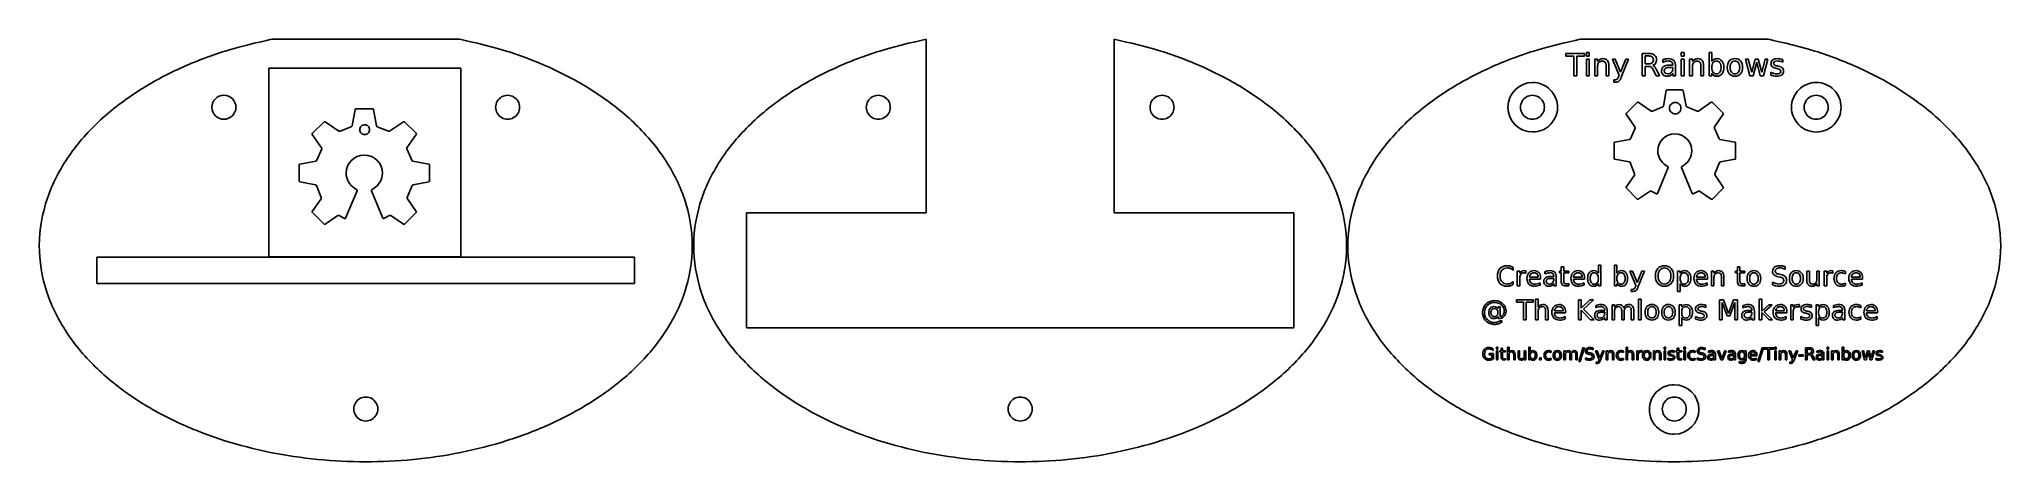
# Model space of a CAD drawing. Extents: x 5 to 209, y 0 to 44.
import ezdxf

# ---------------------------------------------------------------- set-up
doc = ezdxf.new("R2010")
doc.units = 0
doc.layers.get('0').update_dxf_attribs({"linetype": 'CONTINUOUS'})

msp = doc.modelspace()

# ---------------------------------------------------------------- linework, layer by layer
at = {"color": 7}
for p, q in [((48.70028, 44.095133), (29.100281, 44.095133)), ((97.25017, 44.095133), (97.27517, 44.095133)), ((97.25017, 44.095133), (97.25017, 44.095133)), ((97.27517, 44.095133), (97.27517, 26.000106)), ((116.825169, 26.000106), (116.825169, 44.095133)), ((116.825169, 44.095133), (116.850169, 44.095133)), ((165.370958, 44.095133), (184.970958, 44.095133)), ((165.370958, 44.095133), (165.370958, 44.095133)), ((163.878431, 42.603038), (165.836451, 42.603038)), ((163.878431, 42.339488), (163.878431, 42.603038)), ((164.700081, 42.339488), (163.878431, 42.339488)), ((164.700081, 40.288451), (164.700081, 42.339488)), ((165.836451, 42.339488), (165.014791, 42.339488)), ((165.014791, 42.339488), (165.014791, 40.288451)), ((165.836451, 42.603038), (165.836451, 42.339488)), ((166.028691, 42.700706), (166.313941, 42.700706)), ((166.028691, 42.339488), (166.028691, 42.700706)), ((166.313941, 42.339488), (166.028691, 42.339488)), ((166.028691, 42.024779), (166.313941, 42.024779)), ((166.028691, 40.288451), (166.028691, 42.024779)), ((166.313941, 42.700706), (166.313941, 42.339488)), ((166.313941, 42.024779), (166.313941, 40.288451)), ((166.898421, 40.288451), (166.898421, 42.024779)), ((166.898421, 42.024779), (167.185221, 42.024779)), ((167.185221, 42.024779), (167.185221, 41.755028)), ((167.185221, 41.269786), (167.185221, 40.288451)), ((168.067321, 40.288451), (168.067321, 41.327147)), ((168.352571, 41.336449), (168.352571, 40.288451)), ((168.352591, 41.336449), (168.352571, 41.336449)), ((169.422321, 40.316356), (168.720031, 42.024779)), ((168.720031, 42.024779), (169.022341, 42.024779)), ((169.022341, 42.024779), (169.564941, 40.666722)), ((169.564941, 40.666722), (170.107551, 42.024779)), ((170.409851, 42.024779), (169.647111, 40.12722)), ((170.107551, 42.024779), (170.409851, 42.024779)), ((171.826781, 40.28845), (171.826781, 42.603038)), ((171.826781, 42.603038), (172.533711, 42.603038)), ((172.139941, 42.345689), (172.139941, 41.524034)), ((172.533711, 42.345689), (172.139941, 42.345689)), ((172.139941, 41.524034), (172.533711, 41.524034)), ((172.481001, 41.266685), (172.139941, 41.266685)), ((172.139941, 41.266685), (172.139941, 40.28845)), ((172.924391, 41.373656), (172.924391, 41.373656)), ((173.293361, 40.288451), (172.997251, 40.882213)), ((173.311961, 40.92097), (173.629771, 40.288451)), ((173.972391, 41.682163), (173.972391, 41.945713)), ((174.626611, 41.384508), (175.026591, 41.384508)), ((174.742861, 41.161265), (174.742881, 41.161266)), ((175.026571, 41.161265), (174.742861, 41.161265)), ((175.026571, 41.097703), (175.026571, 41.161265)), ((175.026591, 41.384508), (175.026591, 41.412413)), ((175.311841, 41.279088), (175.311841, 40.288451)), ((175.311841, 41.279088), (175.311841, 41.279088)), ((175.900951, 42.700706), (176.186201, 42.700706)), ((175.900951, 42.339488), (175.900951, 42.700706)), ((176.186201, 42.339488), (175.900951, 42.339488)), ((175.900951, 42.024779), (176.186201, 42.024779)), ((175.900951, 40.288451), (175.900951, 42.024779)), ((176.186201, 42.700706), (176.186201, 42.339488)), ((176.186201, 42.024779), (176.186201, 40.288451)), ((176.770691, 40.288451), (176.770691, 42.024779)), ((176.770691, 42.024779), (177.057491, 42.024779)), ((177.057491, 42.024779), (177.057491, 41.755028)), ((177.057491, 41.269786), (177.057491, 40.288451)), ((177.939591, 40.288451), (177.939591, 41.327147)), ((178.224841, 41.336449), (178.224841, 40.288451)), ((178.224861, 41.336449), (178.224841, 41.336449)), ((178.786051, 40.28845), (178.786051, 42.700706)), ((178.786051, 42.700706), (179.072851, 42.700706)), ((179.072851, 42.700706), (179.072851, 41.761229)), ((180.043331, 41.155064), (180.043331, 41.155064)), ((181.485111, 42.066637), (181.485111, 42.066637)), ((181.485111, 41.824791), (181.485111, 41.824791)), ((182.587371, 42.024779), (182.872621, 42.024779)), ((183.041601, 40.288451), (182.587371, 42.024779)), ((182.872621, 42.024779), (183.229191, 40.669823)), ((183.229191, 40.669823), (183.584201, 42.024779)), ((183.753191, 41.71162), (183.378011, 40.288451)), ((183.584201, 42.024779), (183.920621, 42.024779)), ((184.126811, 40.288451), (183.753191, 41.71162)), ((183.920621, 42.024779), (184.277181, 40.669823)), ((184.277181, 40.669823), (184.632201, 42.024779)), ((184.917461, 42.024779), (184.463221, 40.288451)), ((184.632201, 42.024779), (184.917461, 42.024779)), ((185.836821, 41.043444), (185.737621, 41.066698)), ((185.894181, 41.303893), (185.991881, 41.282189)), ((186.458451, 41.973619), (186.458451, 41.703868)), ((186.458511, 41.973619), (186.458451, 41.973619)), ((165.014791, 40.288451), (164.700081, 40.288451)), ((166.313941, 40.288451), (166.028691, 40.288451)), ((167.185221, 40.288451), (166.898421, 40.288451)), ((168.352571, 40.288451), (168.067321, 40.288451)), ((168.876571, 39.628026), (168.876571, 39.866771)), ((168.876571, 39.866771), (169.044011, 39.866771)), ((169.104471, 39.628026), (168.876571, 39.628026)), ((169.371121, 40.186132), (169.422321, 40.316356)), ((169.647111, 40.12722), (169.647071, 40.12722)), ((172.139941, 40.28845), (171.826781, 40.28845)), ((173.629771, 40.288451), (173.293361, 40.288451)), ((175.026591, 40.288451), (175.026591, 40.552)), ((175.311841, 40.288451), (175.026591, 40.288451)), ((176.186201, 40.288451), (175.900951, 40.288451)), ((177.057491, 40.288451), (176.770691, 40.288451)), ((178.224841, 40.288451), (177.939591, 40.288451)), ((179.072851, 40.28845), (178.786051, 40.28845)), ((179.072851, 40.548899), (179.072851, 40.28845)), ((183.378011, 40.288451), (183.041601, 40.288451)), ((184.463221, 40.288451), (184.126811, 40.288451)), ((185.224481, 40.352013), (185.224481, 40.646569)), ((25.375282, 37.000106), (25.375282, 37.000106)), ((54.92528, 37.000106), (54.92528, 37.000106)), ((93.52517, 37.000106), (93.52517, 37.000106)), ((123.075169, 37.000106), (123.075169, 37.000106)), ((161.645958, 37.000106), (161.645958, 37.000106)), ((171.314586, 37.513535), (170.183556, 36.382612)), ((172.764356, 36.6019), (171.421986, 37.523435)), ((173.962486, 37.034206), (172.885066, 36.5932)), ((174.340946, 38.732526), (174.041886, 37.125146)), ((176.023386, 38.801446), (174.423846, 38.801446)), ((175.868546, 36.9082), (175.868546, 36.9082)), ((176.405836, 37.125153), (176.106286, 38.732526)), ((177.562436, 36.593214), (176.485236, 37.034213)), ((179.025576, 37.523443), (177.683156, 36.601914)), ((180.263796, 36.38262), (179.132876, 37.513543)), ((191.195957, 37.000106), (191.195957, 37.000106)), ((170.173556, 36.275221), (171.079126, 34.955511)), ((171.086126, 34.835357), (170.609656, 33.724002)), ((179.837726, 33.724009), (179.361356, 34.835364)), ((179.368356, 34.955518), (180.273796, 36.275229)), ((168.894806, 33.272867), (168.894886, 31.673429)), ((170.517656, 33.644872), (168.963706, 33.355877)), ((181.483806, 33.355884), (179.929726, 33.644879)), ((181.553616, 31.67331), (181.553796, 33.272747)), ((168.963786, 31.590419), (170.479676, 31.308327)), ((170.569676, 31.228637), (171.042926, 30.046476)), ((173.405996, 28.015464), (174.526796, 30.723608)), ((174.493896, 30.824854), (174.357856, 30.908134)), ((175.921976, 30.723608), (177.042706, 28.015367)), ((176.090926, 30.908134), (175.954876, 30.824854)), ((179.405706, 30.046356), (179.878956, 31.228517)), ((179.968856, 31.308207), (181.484716, 31.5903)), ((171.034926, 29.925757), (170.173896, 28.670991)), ((180.274816, 28.67087), (179.413706, 29.925633)), ((170.183896, 28.563505), (171.315006, 27.432583)), ((171.422386, 27.422683), (172.654946, 28.268677)), ((172.773116, 28.272777), (173.316696, 27.982554)), ((177.132006, 27.982467), (177.675586, 28.272656)), ((177.793756, 28.268556), (179.026406, 27.422561)), ((179.133696, 27.432461), (180.264816, 28.563385)), ((97.27517, 26.000106), (78.55017, 26.000106)), ((78.55017, 26.000106), (78.55017, 14.000107)), ((135.550169, 26.000106), (116.825169, 26.000106)), ((135.550169, 14.000107), (135.550169, 26.000106)), ((66.90028, 21.385107), (10.900281, 21.385107)), ((10.900281, 21.385107), (10.900281, 18.615107)), ((66.90028, 18.615107), (66.90028, 21.385107)), ((167.266641, 19.699137), (167.266641, 20.534939)), ((167.266641, 20.534939), (167.520411, 20.534939)), ((167.520411, 20.534939), (167.520411, 18.388887)), ((168.932721, 18.388884), (168.932721, 20.534936)), ((168.932721, 20.534936), (169.187881, 20.534936)), ((169.187881, 20.534936), (169.187881, 19.699134)), ((174.153041, 20.485287), (174.153041, 20.485287)), ((10.900281, 18.615107), (66.90028, 18.615107)), ((158.407971, 20.289439), (158.407971, 19.995667)), ((158.407971, 20.289436), (158.407971, 20.289439)), ((158.407971, 18.838503), (158.407971, 18.54749)), ((158.820331, 18.388884), (158.820331, 19.9336)), ((158.820331, 19.9336), (159.075491, 19.9336)), ((159.075491, 18.388884), (158.820331, 18.388884)), ((159.075491, 19.9336), (159.075491, 19.693617)), ((159.075491, 19.202618), (159.075491, 18.388884)), ((159.723651, 19.957038), (159.724651, 19.696367)), ((159.724651, 19.696367), (159.725111, 19.696378)), ((161.254661, 19.100559), (160.087851, 19.100559)), ((160.096121, 19.297789), (161.000881, 19.299189)), ((161.000881, 19.299189), (161.000881, 19.299168)), ((161.195351, 18.707485), (161.195351, 18.467503)), ((161.254661, 19.224691), (161.254661, 19.224688)), ((161.254661, 19.224688), (161.254661, 19.100559)), ((161.687731, 19.628807), (161.687731, 19.863273)), ((162.269761, 19.363991), (162.625591, 19.363991)), ((162.373231, 19.165389), (162.373201, 19.165382)), ((162.625621, 19.165389), (162.373231, 19.165389)), ((162.625591, 19.363991), (162.625591, 19.388821)), ((162.625591, 18.388887), (162.625591, 18.623353)), ((162.879371, 18.388887), (162.625591, 18.388887)), ((162.625621, 19.108839), (162.625621, 19.165389)), ((162.879371, 19.270204), (162.879371, 19.270202)), ((162.879371, 19.270202), (162.879371, 18.388887)), ((163.213101, 19.736375), (163.213101, 19.933602)), ((163.213101, 19.933602), (163.399291, 19.933602)), ((163.399291, 19.736375), (163.213101, 19.736375)), ((163.399291, 19.933602), (163.399291, 20.372191)), ((163.399291, 20.372191), (163.654441, 20.372191)), ((163.399291, 18.897815), (163.399291, 19.736375)), ((163.654441, 20.372191), (163.654481, 20.372192)), ((163.654481, 20.372192), (163.654481, 19.933603)), ((163.654481, 19.933603), (164.177211, 19.933603)), ((164.177211, 19.736376), (163.654481, 19.736376)), ((163.654481, 19.736376), (163.654481, 18.897816)), ((163.916491, 18.601284), (164.177171, 18.601284)), ((164.177171, 18.388886), (163.916491, 18.388886)), ((164.177171, 18.601284), (164.177171, 18.388886)), ((164.177211, 19.933603), (164.177211, 19.736376)), ((165.833641, 19.100559), (164.666831, 19.100559)), ((164.675101, 19.297789), (165.579861, 19.299189)), ((165.579861, 19.299189), (165.579861, 19.299168)), ((165.774331, 18.707485), (165.774331, 18.467503)), ((165.833641, 19.224691), (165.833641, 19.224688)), ((165.833641, 19.224688), (165.833641, 19.100559)), ((166.401871, 19.159866), (166.401871, 19.159866)), ((167.266641, 19.69914), (167.266641, 19.699137)), ((167.266641, 18.388887), (167.266641, 18.620594)), ((167.520411, 18.388887), (167.266641, 18.388887)), ((169.187881, 18.388884), (168.932721, 18.388884)), ((169.187881, 19.699134), (169.187881, 19.699137)), ((169.187881, 18.620591), (169.187881, 18.388884)), ((170.051261, 19.159866), (170.051261, 19.159866)), ((171.178071, 18.413713), (170.553291, 19.933603)), ((170.553291, 19.933603), (170.822231, 19.933603)), ((170.822231, 19.933603), (171.304961, 18.725414)), ((171.132571, 18.297859), (171.178071, 18.413713)), ((171.304961, 18.725414), (171.787681, 19.933603)), ((172.056631, 19.933603), (171.378051, 18.245449)), ((171.787681, 19.933603), (172.056631, 19.933603)), ((174.153041, 20.259096), (174.153041, 20.259096)), ((175.519831, 17.801343), (175.519831, 19.933603)), ((175.519831, 19.933603), (175.774991, 19.933603)), ((175.774991, 19.933603), (175.774991, 19.699137)), ((175.774991, 18.620594), (175.774991, 17.801343)), ((175.774991, 18.620591), (175.774991, 18.620594)), ((176.638371, 19.159866), (176.638371, 19.159866)), ((178.643751, 19.100559), (177.476931, 19.100559)), ((177.485211, 19.297789), (178.389971, 19.299189)), ((178.389971, 19.299189), (178.389971, 19.299168)), ((178.584441, 18.707485), (178.584441, 18.467503)), ((178.643751, 19.224691), (178.643751, 19.224688)), ((178.643751, 19.224688), (178.643751, 19.100559)), ((179.050621, 18.388887), (179.050621, 19.933603)), ((179.050621, 19.933603), (179.305781, 19.933603)), ((179.305781, 18.388887), (179.050621, 18.388887)), ((179.305781, 19.933603), (179.305781, 19.69362)), ((179.305781, 19.261927), (179.305781, 18.388887)), ((180.090541, 18.388887), (180.090541, 19.312958)), ((180.344311, 18.388887), (180.090541, 18.388887)), ((180.344311, 19.321233), (180.344311, 18.388887)), ((180.344321, 19.321233), (180.344311, 19.321233)), ((181.562131, 19.736375), (181.562131, 19.933602)), ((181.562131, 19.933602), (181.748321, 19.933602)), ((181.748321, 19.736375), (181.562131, 19.736375)), ((181.748321, 19.933602), (181.748321, 20.372191)), ((181.748321, 20.372191), (182.003471, 20.372191)), ((181.748321, 18.897815), (181.748321, 19.736375)), ((182.003471, 20.372191), (182.003501, 20.372192)), ((182.003501, 20.372192), (182.003501, 19.933603)), ((182.003501, 19.933603), (182.526221, 19.933603)), ((182.526221, 19.736376), (182.003501, 19.736376)), ((182.003501, 19.736376), (182.003501, 18.897816)), ((182.265521, 18.601284), (182.526191, 18.601284)), ((182.526191, 18.388886), (182.265521, 18.388886)), ((182.526191, 18.601284), (182.526191, 18.388886)), ((182.526221, 19.933603), (182.526221, 19.736376)), ((183.459951, 19.970841), (183.459951, 19.970841)), ((183.459951, 19.755685), (183.459951, 19.755685)), ((185.415691, 18.479911), (185.415691, 18.766786)), ((186.167351, 19.301926), (185.997711, 19.335026)), ((186.080471, 19.601214), (186.248731, 19.566734)), ((186.732831, 20.380468), (186.732821, 20.380467)), ((186.732821, 20.380467), (186.732821, 20.108762)), ((187.878941, 19.970841), (187.878941, 19.970841)), ((187.878941, 19.755685), (187.878941, 19.755685)), ((188.980921, 18.998499), (188.980931, 18.998498)), ((188.980931, 18.998498), (188.980931, 19.933603)), ((188.980931, 19.933603), (189.234701, 19.933603)), ((189.234701, 19.933603), (189.234701, 19.008152)), ((189.619501, 19.970841), (189.619501, 19.970841)), ((190.020841, 19.057804), (190.020841, 19.933603)), ((190.020841, 19.933603), (190.274621, 19.933603)), ((190.020841, 18.388887), (190.020841, 18.626111)), ((190.274621, 18.388887), (190.020841, 18.388887)), ((190.274621, 19.933603), (190.274621, 18.388887)), ((190.790451, 18.388884), (190.790451, 19.9336)), ((190.790451, 19.9336), (191.045601, 19.9336)), ((191.045601, 18.388884), (190.790451, 18.388884)), ((191.045601, 19.9336), (191.045601, 19.693617)), ((191.045601, 19.202618), (191.045601, 18.388884)), ((191.693761, 19.957038), (191.694761, 19.696367)), ((191.694761, 19.696367), (191.695221, 19.696378)), ((193.015121, 19.874297), (193.015121, 19.637072)), ((193.015121, 19.874289), (193.015121, 19.874297)), ((193.015121, 18.682654), (193.015121, 18.448188)), ((194.78051, 19.100559), (193.613701, 19.100559)), ((193.621971, 19.297789), (194.52673, 19.299189)), ((194.52673, 19.299189), (194.52673, 19.299168)), ((194.7212, 18.707485), (194.7212, 18.467503)), ((194.78051, 19.224691), (194.78051, 19.224688)), ((194.78051, 19.224688), (194.78051, 19.100559)), ((158.737601, 16.917269), (160.479541, 16.917269)), ((158.737601, 16.682803), (158.737601, 16.917269)), ((159.468581, 16.682803), (158.737601, 16.682803)), ((159.468581, 14.858108), (159.468581, 16.682803)), ((160.479541, 16.682803), (159.748561, 16.682803)), ((159.748561, 16.682803), (159.748561, 14.858108)), ((160.479541, 16.917269), (160.479541, 16.682803)), ((160.729191, 14.858108), (160.729191, 17.004159)), ((160.729191, 17.004159), (160.984341, 17.004159)), ((160.984341, 17.004159), (160.984341, 16.162841)), ((165.179891, 16.917269), (165.458491, 16.917269)), ((165.179891, 14.858108), (165.179891, 16.917269)), ((165.458491, 16.917269), (165.458491, 16.046987)), ((165.458491, 16.046987), (166.382561, 16.917269)), ((166.741161, 16.917269), (165.719161, 15.957338)), ((166.382561, 16.917269), (166.741161, 16.917269)), ((168.695531, 14.858105), (168.695531, 16.40282)), ((168.695531, 16.40282), (168.950681, 16.40282)), ((168.950681, 16.40282), (168.950681, 16.162838)), ((170.692601, 17.801345), (170.692601, 18.013743)), ((170.692601, 18.013743), (170.841551, 18.013743)), ((170.895341, 17.801345), (170.692601, 17.801345)), ((171.378051, 18.245449), (171.378061, 18.245449)), ((171.458061, 17.004159), (171.711831, 17.004159)), ((171.458061, 14.858108), (171.458061, 17.004159)), ((171.711831, 17.004159), (171.711831, 14.858108)), ((172.840031, 16.440062), (172.840031, 16.440062)), ((174.566801, 16.440062), (174.566801, 16.440062)), ((175.774991, 17.801343), (175.519831, 17.801343)), ((175.685341, 14.270564), (175.685341, 16.402823)), ((175.685341, 16.402823), (175.940491, 16.402823)), ((175.940491, 16.402823), (175.940491, 16.168358)), ((178.472721, 16.35731), (178.472721, 16.117327)), ((178.472791, 16.357307), (178.472721, 16.35731)), ((179.871241, 16.917269), (180.286391, 16.917269)), ((179.871241, 14.858108), (179.871241, 16.917269)), ((180.672561, 15.253941), (180.141571, 16.666253)), ((180.141571, 16.666253), (180.141571, 14.858108)), ((180.286391, 16.917269), (180.811861, 15.515991)), ((180.811861, 15.515991), (181.340101, 16.917269)), ((181.483541, 16.666253), (180.952541, 15.253941)), ((181.340101, 16.917269), (181.755241, 16.917269)), ((181.483541, 14.858108), (181.483541, 16.666253)), ((181.755241, 16.917269), (181.755241, 14.858108)), ((184.021291, 17.004159), (184.276441, 17.004159)), ((184.021291, 14.858108), (184.021291, 17.004159)), ((184.276441, 17.004159), (184.276441, 15.736665)), ((184.276441, 15.736665), (185.033631, 16.402823)), ((185.357741, 16.402823), (184.538491, 15.680117)), ((185.033631, 16.402823), (185.357741, 16.402823)), ((187.298271, 14.858105), (187.298271, 16.40282)), ((187.298271, 16.40282), (187.553431, 16.40282)), ((187.553431, 16.40282), (187.553431, 16.162838)), ((188.201591, 16.426259), (188.202591, 16.165588)), ((189.456761, 16.35731), (189.456761, 16.117327)), ((189.456831, 16.357307), (189.456761, 16.35731)), ((189.935341, 14.270564), (189.935341, 16.402823)), ((189.935341, 16.402823), (190.190501, 16.402823)), ((190.190501, 16.402823), (190.190501, 16.168358)), ((194.5819, 16.343517), (194.5819, 16.106293)), ((194.5819, 16.343502), (194.5819, 16.343517)), ((156.072941, 15.598744), (156.072961, 15.598744)), ((156.824631, 16.01113), (156.824631, 16.191806)), ((156.824631, 16.191806), (157.021861, 16.191806)), ((156.824711, 15.186357), (156.824631, 15.18636)), ((156.824711, 14.973958), (156.824711, 15.186357)), ((157.021861, 16.191806), (157.021861, 15.176707)), ((157.118441, 14.796035), (157.242561, 14.642943)), ((159.748561, 14.858108), (159.468581, 14.858108)), ((160.984341, 14.858108), (160.729191, 14.858108)), ((160.984341, 15.731148), (160.984341, 14.858108)), ((161.769101, 14.858108), (161.769101, 15.782179)), ((162.022881, 14.858108), (161.769101, 14.858108)), ((162.022881, 15.790454), (162.022881, 14.858108)), ((162.022891, 15.790454), (162.022881, 15.790454)), ((163.853091, 15.56978), (162.686281, 15.56978)), ((162.694551, 15.767009), (163.599321, 15.768409)), ((163.599321, 15.768409), (163.599321, 15.768389)), ((163.793791, 15.176705), (163.793791, 14.936723)), ((163.853091, 15.693912), (163.853091, 15.693909)), ((163.853091, 15.693909), (163.853091, 15.56978)), ((165.458491, 14.858108), (165.179891, 14.858108)), ((166.447391, 14.858108), (165.458491, 15.84976)), ((165.458491, 15.84976), (165.458491, 14.858108)), ((165.719161, 15.957338), (166.814261, 14.858108)), ((166.814261, 14.858108), (166.447391, 14.858108)), ((166.989421, 16.098019), (166.989421, 16.332485)), ((167.571441, 15.833213), (167.927281, 15.833213)), ((167.674911, 15.634611), (167.674881, 15.634603)), ((167.927311, 15.634611), (167.674911, 15.634611)), ((167.927281, 15.833213), (167.927281, 15.858033)), ((167.927281, 14.858108), (167.927281, 15.092573)), ((168.181051, 14.858108), (167.927281, 14.858108)), ((167.927311, 15.578061), (167.927311, 15.634611)), ((168.181051, 15.739423), (168.181051, 14.858108)), ((168.181051, 15.739416), (168.181051, 15.739423)), ((168.950681, 14.858105), (168.695531, 14.858105)), ((168.950681, 15.731145), (168.950681, 14.858105)), ((169.695441, 14.858105), (169.695441, 15.782176)), ((169.950591, 14.858105), (169.695441, 14.858105)), ((169.907861, 16.10629), (169.907831, 16.106293)), ((169.950591, 15.731145), (169.950591, 14.858105)), ((170.695351, 14.858105), (170.695351, 15.782176)), ((170.950511, 14.858105), (170.695351, 14.858105)), ((170.950511, 15.790451), (170.950511, 14.858105)), ((171.711831, 14.858108), (171.458061, 14.858108)), ((172.840031, 16.224905), (172.840031, 16.224905)), ((174.566801, 16.224905), (174.566801, 16.224905)), ((175.940491, 15.089815), (175.940491, 14.270564)), ((175.940491, 15.089811), (175.940491, 15.089815)), ((176.803881, 15.629086), (176.803881, 15.629086)), ((177.374881, 14.914654), (177.374881, 15.176704)), ((177.919761, 15.529776), (177.831461, 15.550466)), ((177.970691, 15.761486), (178.057591, 15.742176)), ((180.141571, 14.858108), (179.871241, 14.858108)), ((180.952541, 15.253941), (180.672561, 15.253941)), ((181.755241, 14.858108), (181.483541, 14.858108)), ((182.315201, 16.098019), (182.315201, 16.332485)), ((182.897231, 15.833213), (183.253071, 15.833213)), ((183.000701, 15.634611), (183.000671, 15.634603)), ((183.253101, 15.634611), (183.000701, 15.634611)), ((183.253071, 15.833213), (183.253071, 15.858033)), ((183.253071, 14.858108), (183.253071, 15.092573)), ((183.506841, 14.858108), (183.253071, 14.858108)), ((183.253101, 15.578061), (183.253101, 15.634611)), ((183.506841, 15.739423), (183.506841, 14.858108)), ((183.506841, 15.739416), (183.506841, 15.739423)), ((184.276441, 14.858108), (184.021291, 14.858108)), ((185.061211, 14.858108), (184.276441, 15.612536)), ((184.276441, 15.612536), (184.276441, 14.858108)), ((184.538491, 15.680117), (185.392221, 14.858108)), ((185.392221, 14.858108), (185.061211, 14.858108)), ((186.891431, 15.56978), (185.724611, 15.56978)), ((185.732891, 15.767009), (186.637651, 15.768409)), ((186.637651, 15.768409), (186.637651, 15.768389)), ((186.832121, 15.176705), (186.832121, 14.936723)), ((186.891431, 15.693912), (186.891431, 15.693909)), ((186.891431, 15.693909), (186.891431, 15.56978)), ((187.553431, 14.858105), (187.298271, 14.858105)), ((187.553431, 15.671839), (187.553431, 14.858105)), ((188.202591, 16.165588), (188.203051, 16.165599)), ((188.358921, 14.914654), (188.358921, 15.176704)), ((188.903791, 15.529776), (188.815491, 15.550466)), ((188.954721, 15.761486), (189.041621, 15.742176)), ((190.190501, 15.089815), (190.190501, 14.270564)), ((190.190501, 15.089811), (190.190501, 15.089815)), ((191.053881, 15.629086), (191.053881, 15.629086)), ((191.754521, 16.098019), (191.754521, 16.332485)), ((192.336551, 15.833213), (192.692391, 15.833213)), ((192.440021, 15.634611), (192.439991, 15.634603)), ((192.692421, 15.634611), (192.440021, 15.634611)), ((192.692391, 15.833213), (192.692391, 15.858033)), ((192.692391, 14.858108), (192.692391, 15.092573)), ((192.946161, 14.858108), (192.692391, 14.858108)), ((192.692421, 15.578061), (192.692421, 15.634611)), ((192.946161, 15.739423), (192.946161, 14.858108)), ((192.946161, 15.739416), (192.946161, 15.739423)), ((194.5819, 15.151875), (194.5819, 14.91741)), ((196.34729, 15.56978), (195.18048, 15.56978)), ((195.18876, 15.767009), (196.09352, 15.768409)), ((196.09352, 15.768409), (196.09352, 15.768389)), ((196.28799, 15.176705), (196.28799, 14.936723)), ((196.34729, 15.693912), (196.34729, 15.693909)), ((196.34729, 15.693909), (196.34729, 15.56978)), ((78.55017, 14.000107), (135.550169, 14.000107)), ((175.940491, 14.270564), (175.685341, 14.270564)), ((190.190501, 14.270564), (189.935341, 14.270564)), ((155.893021, 11.187734), (155.893021, 11.328481)), ((155.893021, 11.328481), (156.342391, 11.328481)), ((156.172821, 11.187734), (155.893021, 11.187734)), ((156.172821, 10.847737), (156.172821, 11.187734)), ((156.172821, 10.847751), (156.172821, 10.847737)), ((156.309331, 11.835517), (156.309331, 11.653225)), ((156.342391, 11.328481), (156.342391, 10.784995)), ((156.649321, 11.98643), (156.805331, 11.98643)), ((156.649321, 11.788875), (156.649321, 11.98643)), ((156.805331, 11.788875), (156.649321, 11.788875)), ((156.649321, 11.616757), (156.805331, 11.616757)), ((156.649321, 10.66714), (156.649321, 11.616757)), ((156.805331, 10.66714), (156.649321, 10.66714)), ((156.805331, 11.98643), (156.805331, 11.788875)), ((156.805331, 11.616757), (156.805331, 10.66714)), ((157.013921, 11.495507), (157.013921, 11.616752)), ((157.013921, 11.616752), (157.128381, 11.616752)), ((157.128381, 11.495507), (157.013921, 11.495507)), ((157.128381, 11.616752), (157.128381, 11.886376)), ((157.128381, 11.886376), (157.285241, 11.886376)), ((157.128381, 10.98), (157.128381, 11.495507)), ((157.285231, 11.886381), (157.285231, 11.616757)), ((157.285241, 11.886376), (157.285231, 11.886381)), ((157.285231, 11.616757), (157.606571, 11.616757)), ((157.606571, 11.495512), (157.285231, 11.495512)), ((157.285231, 11.495512), (157.285231, 10.980005)), ((157.446351, 10.79771), (157.606601, 10.79771)), ((157.606601, 10.667137), (157.446351, 10.667137)), ((157.606571, 11.616757), (157.606571, 11.495512)), ((157.606601, 10.79771), (157.606601, 10.667137)), ((157.806651, 10.667136), (157.806651, 11.986426)), ((157.806651, 11.986426), (157.963501, 11.986426)), ((157.963501, 10.667136), (157.806651, 10.667136)), ((157.963501, 11.986426), (157.963501, 11.469224)), ((157.963501, 11.20384), (157.963501, 10.667136)), ((158.445961, 10.66714), (158.445961, 11.235215)), ((158.601971, 10.66714), (158.445961, 10.66714)), ((158.601911, 11.240294), (158.601971, 11.240302)), ((158.601971, 11.240302), (158.601971, 10.66714)), ((158.898731, 11.0419), (158.898731, 11.616757)), ((158.898731, 11.616757), (159.054741, 11.616757)), ((158.898801, 11.041901), (158.898731, 11.0419)), ((159.054741, 11.616757), (159.054741, 11.047835)), ((159.291291, 11.63965), (159.291291, 11.63965)), ((159.538101, 11.078363), (159.538101, 11.616762)), ((159.538101, 11.616762), (159.694111, 11.616762)), ((159.538101, 10.667145), (159.538101, 10.812979)), ((159.694111, 10.667145), (159.538101, 10.667145)), ((159.694111, 11.616762), (159.694111, 10.667145)), ((160.011141, 10.667146), (160.011141, 11.986436)), ((160.011141, 11.986436), (160.167991, 11.986436)), ((160.167991, 10.667146), (160.011141, 10.667146)), ((160.167991, 11.986436), (160.167991, 11.472625)), ((160.167991, 11.472625), (160.167991, 11.472619)), ((160.167991, 10.809589), (160.167991, 10.667146)), ((160.698761, 11.141101), (160.698761, 11.141101)), ((161.141351, 10.8825), (161.320251, 10.8825)), ((161.141351, 10.66714), (161.141351, 10.8825)), ((161.320251, 10.66714), (161.141351, 10.66714)), ((161.320251, 10.8825), (161.320251, 10.66714)), ((162.355501, 11.580299), (162.355501, 11.434465)), ((162.355501, 11.580291), (162.355501, 11.580299)), ((162.355501, 10.847731), (162.355501, 10.703593)), ((162.996491, 11.63965), (162.996491, 11.63965)), ((162.996541, 11.507386), (162.996491, 11.507382)), ((163.684171, 10.66712), (163.684171, 11.616737)), ((163.684171, 11.616737), (163.841031, 11.616737)), ((163.841031, 10.66712), (163.684171, 10.66712)), ((163.841031, 11.616737), (163.841031, 11.469208)), ((163.841031, 11.203824), (163.841031, 10.66712)), ((164.298881, 10.667129), (164.298881, 11.235204)), ((164.455731, 10.667129), (164.298881, 10.667129)), ((164.429451, 11.434447), (164.429401, 11.434465)), ((164.455731, 11.203833), (164.455731, 10.667129)), ((164.913581, 10.667135), (164.913581, 11.23521)), ((165.070441, 10.667135), (164.913581, 10.667135)), ((165.070441, 11.240297), (165.070441, 10.667135)), ((165.218771, 10.506045), (165.659661, 11.933014)), ((165.362911, 10.506045), (165.218771, 10.506045)), ((165.803801, 11.933014), (165.362911, 10.506045)), ((165.659661, 11.933014), (165.803801, 11.933014)), ((165.925021, 10.723105), (165.925021, 10.899462)), ((166.387061, 11.228434), (166.282771, 11.248784)), ((166.333661, 11.412424), (166.437101, 11.391224)), ((166.734711, 11.891472), (166.734761, 11.891468)), ((166.734761, 11.891468), (166.734761, 11.724437)), ((167.343631, 10.682398), (166.959541, 11.616753)), ((166.959541, 11.616753), (167.124881, 11.616753)), ((167.045091, 10.305947), (167.045091, 10.436519)), ((167.045091, 10.436519), (167.136691, 10.436519)), ((167.169721, 10.305947), (167.045091, 10.305947)), ((167.124881, 11.616753), (167.421631, 10.874017)), ((167.315631, 10.611178), (167.343631, 10.682398)), ((167.421631, 10.874017), (167.718391, 11.616753)), ((167.466571, 10.578958), (167.466481, 10.578962)), ((167.883721, 11.616753), (167.466571, 10.578958)), ((167.718391, 11.616753), (167.883721, 11.616753)), ((168.093051, 10.667136), (168.093051, 11.616753)), ((168.093051, 11.616753), (168.249901, 11.616753)), ((168.249901, 10.667136), (168.093051, 10.667136)), ((168.249901, 11.616753), (168.249901, 11.469224)), ((168.249901, 11.20384), (168.249901, 10.667136)), ((168.732351, 10.66714), (168.732351, 11.235215)), ((168.888361, 10.66714), (168.732351, 10.66714)), ((168.888311, 11.240294), (168.888361, 11.240302)), ((168.888361, 11.240302), (168.888361, 10.66714)), ((169.884611, 11.580299), (169.884611, 11.434465)), ((169.884611, 11.580291), (169.884611, 11.580299)), ((169.884611, 10.847731), (169.884611, 10.703593)), ((170.151661, 10.667136), (170.151661, 11.986426)), ((170.151661, 11.986426), (170.308521, 11.986426)), ((170.308521, 10.667136), (170.151661, 10.667136)), ((170.308521, 11.986426), (170.308521, 11.469224)), ((170.308521, 11.20384), (170.308521, 10.667136)), ((170.790981, 10.66714), (170.790981, 11.235215)), ((170.946991, 10.66714), (170.790981, 10.66714)), ((170.946921, 11.240294), (170.946991, 11.240302)), ((170.946991, 11.240302), (170.946991, 10.66714)), ((171.253881, 10.667107), (171.253881, 11.616724)), ((171.253881, 11.616724), (171.410741, 11.616724)), ((171.410741, 10.667107), (171.253881, 10.667107)), ((171.410741, 11.616724), (171.410741, 11.469195)), ((171.410741, 11.167352), (171.410741, 10.667107)), ((171.809191, 11.631213), (171.810041, 11.470965)), ((171.810041, 11.470965), (171.810131, 11.470923)), ((172.306131, 11.63965), (172.306131, 11.63965)), ((172.306181, 11.507386), (172.306131, 11.507382)), ((172.993751, 10.667136), (172.993751, 11.616753)), ((172.993751, 11.616753), (173.150601, 11.616753)), ((173.150601, 10.667136), (172.993751, 10.667136)), ((173.150601, 11.616753), (173.150601, 11.469224)), ((173.150601, 11.20384), (173.150601, 10.667136)), ((173.633051, 10.66714), (173.633051, 11.235215)), ((173.789061, 10.66714), (173.633051, 10.66714)), ((173.789011, 11.240294), (173.789061, 11.240302)), ((173.789061, 11.240302), (173.789061, 10.66714)), ((174.101931, 11.98643), (174.257931, 11.98643)), ((174.101931, 11.788875), (174.101931, 11.98643)), ((174.257931, 11.788875), (174.101931, 11.788875)), ((174.101931, 11.616757), (174.257931, 11.616757)), ((174.101931, 10.66714), (174.101931, 11.616757)), ((174.257931, 10.66714), (174.101931, 10.66714)), ((174.257931, 11.98643), (174.257931, 11.788875)), ((174.257931, 11.616757), (174.257931, 10.66714)), ((174.514011, 10.701908), (174.514011, 10.863004)), ((174.849011, 11.080056), (174.794711, 11.092776)), ((174.880281, 11.222506), (174.933681, 11.210636)), ((175.189041, 11.588791), (175.188901, 11.588778)), ((175.188901, 11.588778), (175.188901, 11.441248)), ((175.372051, 11.495507), (175.372051, 11.616752)), ((175.372051, 11.616752), (175.486511, 11.616752)), ((175.486511, 11.495507), (175.372051, 11.495507)), ((175.486511, 11.616752), (175.486511, 11.886376)), ((175.486511, 11.886376), (175.643371, 11.886376)), ((175.486511, 10.98), (175.486511, 11.495507)), ((175.643361, 11.886381), (175.643361, 11.616757)), ((175.643371, 11.886376), (175.643361, 11.886381)), ((175.643361, 11.616757), (175.964701, 11.616757)), ((175.964701, 11.495512), (175.643361, 11.495512)), ((175.643361, 11.495512), (175.643361, 10.980005)), ((175.804481, 10.79771), (175.964731, 10.79771)), ((175.964731, 10.667137), (175.804481, 10.667137)), ((175.964701, 11.616757), (175.964701, 11.495512)), ((175.964731, 10.79771), (175.964731, 10.667137)), ((176.170731, 11.98643), (176.326741, 11.98643)), ((176.170731, 11.788875), (176.170731, 11.98643)), ((176.326741, 11.788875), (176.170731, 11.788875)), ((176.170731, 11.616757), (176.326741, 11.616757)), ((176.170731, 10.66714), (176.170731, 11.616757)), ((176.326741, 10.66714), (176.170731, 10.66714)), ((176.326741, 11.98643), (176.326741, 11.788875)), ((176.326741, 11.616757), (176.326741, 10.66714)), ((177.335711, 11.580299), (177.335711, 11.434465)), ((177.335711, 11.580291), (177.335711, 11.580299)), ((177.335711, 10.847731), (177.335711, 10.703593)), ((177.564611, 10.723105), (177.564611, 10.899462)), ((178.026651, 11.228434), (177.922361, 11.248784)), ((177.973251, 11.412424), (178.076691, 11.391224)), ((178.374301, 11.891472), (178.374351, 11.891468)), ((178.374351, 11.891468), (178.374351, 11.724437)), ((178.721181, 11.429386), (178.721181, 11.573524)), ((179.078971, 11.266593), (179.297721, 11.266593)), ((179.142531, 11.144489), (179.142531, 11.144492)), ((179.297691, 11.144489), (179.142531, 11.144489)), ((179.297691, 11.109729), (179.297691, 11.144489)), ((179.297691, 10.667141), (179.297691, 10.81128)), ((179.453701, 10.667141), (179.297691, 10.667141)), ((179.297721, 11.266593), (179.297721, 11.281853)), ((179.453751, 11.208945), (179.453701, 11.208932)), ((179.453701, 11.208932), (179.453701, 10.667141)), ((179.663971, 11.616757), (179.829301, 11.616757)), ((180.020071, 10.66714), (179.663971, 11.616757)), ((179.829301, 11.616757), (180.126061, 10.819757)), ((180.232041, 10.66714), (180.020071, 10.66714)), ((180.126061, 10.819757), (180.422811, 11.616757)), ((180.588151, 11.616757), (180.232041, 10.66714)), ((180.422811, 11.616757), (180.588151, 11.616757)), ((180.813741, 11.429386), (180.813741, 11.573524)), ((181.171511, 11.266593), (181.390271, 11.266593)), ((181.235161, 11.144489), (181.235071, 11.144492)), ((181.390331, 11.144489), (181.235161, 11.144489)), ((181.390241, 10.667141), (181.390241, 10.81128)), ((181.546241, 10.667141), (181.390241, 10.667141)), ((181.390271, 11.266593), (181.390271, 11.281853)), ((181.390331, 11.109729), (181.390331, 11.144489)), ((181.546301, 11.208945), (181.546241, 11.208932)), ((181.546241, 11.208932), (181.546241, 10.667141)), ((181.915071, 10.355977), (181.915071, 10.507746)), ((182.493311, 11.47262), (182.493311, 11.616758)), ((182.493311, 11.616758), (182.649321, 11.616758)), ((182.493311, 10.75702), (182.493311, 10.83418)), ((182.493321, 11.152971), (182.493321, 11.152971)), ((182.649321, 11.616758), (182.649321, 10.784996)), ((182.649321, 10.784996), (182.649331, 10.784995)), ((183.782931, 11.104641), (183.065631, 11.104641)), ((183.070661, 11.225879), (183.626861, 11.226727)), ((183.626861, 11.226727), (183.626921, 11.226731)), ((183.746511, 10.862988), (183.746511, 10.715458)), ((183.782931, 11.180951), (183.782931, 11.104641)), ((183.782971, 11.180947), (183.782931, 11.180951)), ((183.875351, 10.506045), (184.316241, 11.933014)), ((184.019491, 10.506045), (183.875351, 10.506045)), ((184.460381, 11.933014), (184.019491, 10.506045)), ((184.316241, 11.933014), (184.460381, 11.933014)), ((184.456991, 11.933014), (185.527851, 11.933014)), ((184.456991, 11.788875), (184.456991, 11.933014)), ((184.906361, 11.788875), (184.456991, 11.788875)), ((184.906361, 10.66714), (184.906361, 11.788875)), ((185.078481, 10.66714), (184.906361, 10.66714)), ((185.527851, 11.788875), (185.078481, 11.788875)), ((185.078481, 11.788875), (185.078481, 10.66714)), ((185.527851, 11.933014), (185.527851, 11.788875)), ((185.632991, 11.98643), (185.789001, 11.98643)), ((185.632991, 11.788875), (185.632991, 11.98643)), ((185.789001, 11.788875), (185.632991, 11.788875)), ((185.632991, 11.616757), (185.789001, 11.616757)), ((185.632991, 10.66714), (185.632991, 11.616757)), ((185.789001, 10.66714), (185.632991, 10.66714)), ((185.789001, 11.98643), (185.789001, 11.788875)), ((185.789001, 11.616757), (185.789001, 10.66714)), ((186.108641, 10.667136), (186.108641, 11.616753)), ((186.108641, 11.616753), (186.265491, 11.616753)), ((186.265491, 10.667136), (186.108641, 10.667136)), ((186.265491, 11.616753), (186.265491, 11.469224)), ((186.265491, 11.20384), (186.265491, 10.667136)), ((186.747941, 10.66714), (186.747941, 11.235215)), ((186.903951, 10.66714), (186.747941, 10.66714)), ((186.903901, 11.240294), (186.903951, 11.240302)), ((186.903951, 11.240302), (186.903951, 10.66714)), ((187.488981, 10.682398), (187.104901, 11.616753)), ((187.104901, 11.616753), (187.270231, 11.616753)), ((187.190531, 10.305947), (187.190531, 10.436519)), ((187.190531, 10.436519), (187.282131, 10.436519)), ((187.315171, 10.305947), (187.190531, 10.305947)), ((187.270231, 11.616753), (187.566991, 10.874017)), ((187.460981, 10.611178), (187.488981, 10.682398)), ((187.566991, 10.874017), (187.863741, 11.616753)), ((188.029081, 11.616753), (187.611921, 10.578958)), ((187.611921, 10.578958), (187.611921, 10.578962)), ((187.863741, 11.616753), (188.029081, 11.616753)), ((188.135061, 11.212322), (188.592061, 11.212322)), ((188.135061, 11.073271), (188.135061, 11.212322)), ((188.592061, 11.073271), (188.135061, 11.073271)), ((188.592061, 11.212322), (188.592061, 11.073271)), ((188.848121, 10.667144), (188.848121, 11.933018)), ((188.848121, 11.933018), (189.234751, 11.933018)), ((189.019391, 10.667144), (188.848121, 10.667144)), ((189.234751, 11.792272), (189.019391, 11.792272)), ((189.019391, 11.792272), (189.019391, 11.792267)), ((189.019391, 11.792267), (189.019391, 11.342895)), ((189.019391, 11.342895), (189.234751, 11.342895)), ((189.205921, 11.202152), (189.019391, 11.202152)), ((189.019391, 11.202152), (189.019391, 10.667144)), ((189.448371, 11.260658), (189.448411, 11.260651)), ((189.650211, 10.66714), (189.488261, 10.991875)), ((189.834201, 10.66714), (189.650211, 10.66714)), ((189.660381, 11.013072), (189.834201, 10.66714)), ((190.021641, 11.429386), (190.021641, 11.573524)), ((190.379421, 11.266593), (190.598171, 11.266593)), ((190.443081, 11.144489), (190.442971, 11.144492)), ((190.598241, 11.144489), (190.443081, 11.144489)), ((190.598131, 10.667141), (190.598131, 10.81128)), ((190.754141, 10.667141), (190.598131, 10.667141)), ((190.598171, 11.266593), (190.598171, 11.281853)), ((190.598241, 11.109729), (190.598241, 11.144489)), ((190.754201, 11.208945), (190.754141, 11.208932)), ((190.754141, 11.208932), (190.754141, 10.667141)), ((191.076331, 11.98643), (191.232341, 11.98643)), ((191.076331, 11.788875), (191.076331, 11.98643)), ((191.232341, 11.788875), (191.076331, 11.788875)), ((191.076331, 11.616757), (191.232341, 11.616757)), ((191.076331, 10.66714), (191.076331, 11.616757)), ((191.232341, 10.66714), (191.076331, 10.66714)), ((191.232341, 11.98643), (191.232341, 11.788875)), ((191.232341, 11.616757), (191.232341, 10.66714)), ((191.551981, 10.667136), (191.551981, 11.616753)), ((191.551981, 11.616753), (191.708831, 11.616753)), ((191.708831, 10.667136), (191.551981, 10.667136)), ((191.708831, 11.616753), (191.708831, 11.469224)), ((191.708831, 11.20384), (191.708831, 10.667136)), ((192.191281, 10.66714), (192.191281, 11.235215)), ((192.347291, 10.66714), (192.191281, 10.66714)), ((192.347241, 11.240294), (192.347291, 11.240302)), ((192.347291, 11.240302), (192.347291, 10.66714)), ((192.654221, 10.667146), (192.654221, 11.986436)), ((192.654221, 11.986436), (192.811081, 11.986436)), ((192.811081, 10.667146), (192.654221, 10.667146)), ((192.811081, 11.986436), (192.811081, 11.472625)), ((192.811081, 11.472625), (192.811081, 11.472619)), ((192.811081, 10.809589), (192.811081, 10.667146)), ((193.341841, 11.141101), (193.341841, 11.141101)), ((194.130371, 11.63965), (194.130371, 11.63965)), ((194.130411, 11.507386), (194.130371, 11.507382)), ((194.7332, 11.616757), (194.88921, 11.616757)), ((194.98163, 10.66714), (194.7332, 11.616757)), ((194.88921, 11.616757), (195.08422, 10.875717)), ((195.16562, 10.66714), (194.98163, 10.66714)), ((195.08422, 10.875717), (195.27838, 11.616757)), ((195.3708, 11.445487), (195.16562, 10.66714)), ((195.27838, 11.616757), (195.46237, 11.616757)), ((195.57514, 10.66714), (195.3708, 11.445487)), ((195.46237, 11.616757), (195.65738, 10.875717)), ((195.75913, 10.66714), (195.57514, 10.66714)), ((195.65738, 10.875717), (195.85155, 11.616757)), ((196.00755, 11.616757), (195.75913, 10.66714)), ((195.85155, 11.616757), (196.00755, 11.616757)), ((196.17546, 10.701908), (196.17546, 10.863004)), ((196.51046, 11.080056), (196.45616, 11.092776)), ((196.54173, 11.222506), (196.59513, 11.210636)), ((196.8505, 11.588791), (196.85034, 11.588778)), ((196.85034, 11.588778), (196.85034, 11.441248)), ((40.15028, 5.550041), (40.15028, 5.550041)), ((108.30017, 5.550043), (108.30017, 5.550043)), ((176.420948, 5.550043), (176.420948, 5.550043))]:
    msp.add_line(p, q, dxfattribs=at)
at = {"color": 3}
for p, q in [((28.818385, 41.060747), (48.816005, 41.060747)), ((28.818385, 21.402541), (28.818385, 41.060747)), ((48.816005, 41.060747), (48.816005, 21.402541)), ((48.816005, 21.402541), (28.818385, 21.402541))]:
    msp.add_line(p, q, dxfattribs=at)
at = {"color": 6}
for p, q in [((37.798105, 36.77442), (37.477586, 35.074164)), ((39.601048, 36.847319), (37.886815, 36.847319)), ((40.010511, 35.074161), (39.689848, 36.77442)), ((34.554702, 35.484964), (33.342573, 34.288693)), ((36.10843, 34.520657), (34.669804, 35.495448)), ((37.392486, 34.977966), (36.237803, 34.511477)), ((41.250238, 34.511482), (40.095611, 34.977964)), ((42.818772, 35.495441), (41.37961, 34.520662)), ((44.145793, 34.288684), (42.933763, 35.484953)), ((33.331943, 34.175097), (34.302452, 32.779131)), ((39.303772, 34.662261), (39.303772, 34.662261)), ((43.186024, 32.779126), (44.156423, 34.175087)), ((31.961453, 30.999262), (31.961546, 29.307404)), ((33.700746, 31.392764), (32.035353, 31.087072)), ((34.309952, 32.652032), (33.799326, 31.476464)), ((43.688951, 31.476458), (43.178424, 32.652028)), ((45.453026, 31.087064), (43.787521, 31.392758)), ((45.526223, 29.307254), (45.526427, 30.999108)), ((32.035446, 29.219604), (33.660034, 28.921211)), ((33.756464, 28.836911), (34.263651, 27.586442)), ((43.224238, 27.586293), (43.731424, 28.836761)), ((43.827774, 28.921051), (45.452343, 29.219444)), ((34.254051, 27.458747), (33.331313, 26.131486)), ((36.79514, 25.438116), (37.996362, 28.302745)), ((37.961172, 28.40984), (37.815389, 28.49791)), ((39.491825, 28.302713), (40.692919, 25.437987)), ((39.672812, 28.49791), (39.527015, 28.40981)), ((44.1567, 26.13133), (43.233838, 27.458594)), ((33.341943, 26.01779), (34.554164, 24.821519)), ((34.669253, 24.811029), (35.990187, 25.705908)), ((36.116837, 25.710308), (36.69939, 25.403316)), ((40.788659, 25.403197), (41.371214, 25.71015)), ((41.497856, 25.70575), (42.818909, 24.810873)), ((42.933887, 24.821363), (44.14612, 26.017631))]:
    msp.add_line(p, q, dxfattribs=at)
at = {"color": 1}
for p, q in [((163.006906, 37.004382), (163.006906, 37.004382)), ((192.543185, 37.004382), (192.543185, 37.004382)), ((177.735246, 5.501607), (177.735246, 5.501607))]:
    msp.add_line(p, q, dxfattribs=at)
at = {"color": 7}
for points in [[(29.100281, 44.095133), (29.100281, 44.095133), (25.855688, 43.364341), (24.272806, 42.861335)], [(53.538114, 42.858067), (51.951918, 43.362582), (48.70028, 44.095133), (48.70028, 44.095133)], [(92.42269, 42.861335), (94.00557, 43.364342), (97.25017, 44.095133), (97.25017, 44.095133)], [(116.850169, 44.095133), (116.850169, 44.095133), (120.101809, 43.362582), (121.687999, 42.858067)], [(160.543478, 42.861335), (162.126358, 43.364341), (165.370958, 44.095133), (165.370958, 44.095133)], [(184.970958, 44.095133), (184.970958, 44.095133), (188.222598, 43.362582), (189.808788, 42.858067)], [(19.619118, 41.082251), (18.110797, 40.388777), (16.63351, 39.61221), (15.240726, 38.708832)], [(24.272806, 42.861335), (22.690078, 42.358378), (21.128002, 41.775983), (19.619118, 41.082251)], [(58.201208, 41.073239), (56.689454, 41.769375), (55.124153, 42.353602), (53.538114, 42.858067)], [(62.587255, 38.691231), (61.192404, 39.598049), (59.712395, 40.377364), (58.201208, 41.073239)], [(83.39061, 38.708832), (84.7834, 39.612211), (86.26069, 40.388777), (87.76901, 41.082251)], [(87.76901, 41.082251), (89.27789, 41.775982), (90.83996, 42.358378), (92.42269, 42.861335)], [(121.687999, 42.858067), (123.274039, 42.353601), (124.839339, 41.769376), (126.351099, 41.073239)], [(126.351099, 41.073239), (127.862289, 40.377364), (129.342289, 39.598048), (130.737139, 38.691231)], [(151.511398, 38.708832), (152.904178, 39.61221), (154.381468, 40.388778), (155.889788, 41.082251)], [(155.889788, 41.082251), (157.398668, 41.775984), (158.960748, 42.358378), (160.543478, 42.861335)], [(167.185221, 41.755028), (167.253434, 41.859414), (167.333534, 41.937445), (167.425521, 41.989122)], [(167.318551, 41.671312), (167.229664, 41.573127), (167.185221, 41.439285), (167.185221, 41.269786)], [(167.682871, 41.81859), (167.528871, 41.81859), (167.407431, 41.769497), (167.318551, 41.671312)], [(167.425521, 41.989122), (167.518541, 42.040799), (167.625511, 42.066637), (167.746431, 42.066637)], [(167.971221, 41.696117), (167.907154, 41.777765), (167.811038, 41.81859), (167.682871, 41.81859)], [(167.746431, 42.066637), (167.945904, 42.066637), (168.096801, 42.004625), (168.199121, 41.880602)], [(168.067321, 41.327147), (168.067321, 41.491478), (168.035288, 41.614468), (167.971221, 41.696117)], [(168.199121, 41.880602), (168.301434, 41.757612), (168.352591, 41.576228), (168.352591, 41.336449)], [(172.774011, 41.190721), (172.702698, 41.241364), (172.605028, 41.266685), (172.481001, 41.266685)], [(172.533711, 42.603038), (172.798298, 42.603038), (172.995704, 42.547744), (173.125931, 42.437156)], [(172.874781, 42.24182), (172.798301, 42.311066), (172.684611, 42.345689), (172.533711, 42.345689)], [(172.533711, 41.524034), (172.684611, 41.524034), (172.798301, 41.558657), (172.874781, 41.627904)], [(172.997251, 40.882213), (172.920771, 41.037242), (172.846358, 41.140078), (172.774011, 41.190721)], [(172.991051, 41.936412), (172.991051, 42.071804), (172.952294, 42.173607), (172.874781, 42.24182)], [(172.874781, 41.627904), (172.952294, 41.698184), (172.991051, 41.80102), (172.991051, 41.936412)], [(173.218941, 41.573643), (173.151768, 41.477525), (173.053584, 41.410862), (172.924391, 41.373656)], [(172.924391, 41.373656), (172.991571, 41.350918), (173.056684, 41.302342), (173.119731, 41.227928)], [(173.119731, 41.227928), (173.183798, 41.153514), (173.247874, 41.051195), (173.311961, 40.92097)], [(173.125931, 42.437156), (173.256151, 42.326569), (173.321261, 42.159654), (173.321261, 41.936412)], [(173.321261, 41.936412), (173.321261, 41.790684), (173.287154, 41.669761), (173.218941, 41.573643)], [(173.845261, 40.793846), (173.845261, 40.989183), (173.910374, 41.136461), (174.040601, 41.23568)], [(173.972391, 41.945713), (174.076778, 41.986021), (174.178061, 42.015993), (174.276241, 42.03563)], [(174.243691, 41.789134), (174.149638, 41.765362), (174.059204, 41.729706), (173.972391, 41.682163)], [(174.040601, 41.23568), (174.171861, 41.334898), (174.367198, 41.384508), (174.626611, 41.384508)], [(174.263841, 41.082201), (174.174961, 41.029491), (174.130521, 40.939574), (174.130521, 40.81245)], [(174.533591, 41.824791), (174.434371, 41.824791), (174.337738, 41.812905), (174.243691, 41.789134)], [(174.742881, 41.161266), (174.512408, 41.161266), (174.352728, 41.134911), (174.263841, 41.082201)], [(174.276241, 42.03563), (174.374428, 42.056301), (174.470031, 42.066636), (174.563051, 42.066636)], [(174.896361, 41.71627), (174.810581, 41.788617), (174.689658, 41.824791), (174.533591, 41.824791)], [(174.563051, 42.066636), (174.814198, 42.066636), (175.001781, 42.001524), (175.125801, 41.871299)], [(174.882391, 40.649669), (174.978511, 40.762323), (175.026571, 40.911668), (175.026571, 41.097703)], [(175.026591, 41.412413), (175.026591, 41.543671), (174.983181, 41.644957), (174.896361, 41.71627)], [(175.125801, 41.871299), (175.249828, 41.741075), (175.311841, 41.543671), (175.311841, 41.279088)], [(177.057491, 41.755028), (177.125704, 41.859414), (177.205801, 41.937445), (177.297781, 41.989122)], [(177.190811, 41.671312), (177.101931, 41.573127), (177.057491, 41.439285), (177.057491, 41.269786)], [(177.555131, 41.81859), (177.401138, 41.81859), (177.279698, 41.769497), (177.190811, 41.671312)], [(177.297781, 41.989122), (177.390801, 42.040799), (177.497774, 42.066637), (177.618701, 42.066637)], [(177.843491, 41.696117), (177.779424, 41.777765), (177.683304, 41.81859), (177.555131, 41.81859)], [(177.618701, 42.066637), (177.818168, 42.066637), (177.969061, 42.004625), (178.071381, 41.880602)], [(177.939591, 41.327147), (177.939591, 41.491478), (177.907558, 41.614468), (177.843491, 41.696117)], [(178.071381, 41.880602), (178.173701, 41.757612), (178.224861, 41.576228), (178.224861, 41.336449)], [(179.072851, 41.761229), (179.132784, 41.864582), (179.208231, 41.941063), (179.299191, 41.990672)], [(179.201521, 41.648057), (179.115741, 41.529202), (179.072851, 41.364871), (179.072851, 41.155064)], [(179.072851, 41.155064), (179.072851, 40.945258), (179.115741, 40.78041), (179.201521, 40.660521)], [(179.558091, 41.827891), (179.407198, 41.827891), (179.288341, 41.767947), (179.201521, 41.648057)], [(179.299191, 41.990672), (179.391178, 42.041315), (179.500734, 42.066636), (179.627861, 42.066636)], [(179.913111, 41.648057), (179.827324, 41.767947), (179.708984, 41.827891), (179.558091, 41.827891)], [(179.627861, 42.066636), (179.838694, 42.066636), (180.009741, 41.98292), (180.141001, 41.815489)], [(180.043331, 41.155064), (180.043331, 41.364871), (179.999924, 41.529202), (179.913111, 41.648057)], [(179.913111, 40.660521), (179.999924, 40.78041), (180.043331, 40.945258), (180.043331, 41.155064)], [(180.141001, 41.815489), (180.273294, 41.648057), (180.339441, 41.427916), (180.339441, 41.155064)], [(180.339441, 41.155064), (180.339441, 40.882212), (180.273294, 40.662071), (180.141001, 40.494639)], [(180.688261, 41.155064), (180.688261, 41.440318), (180.758541, 41.66356), (180.899101, 41.824791)], [(180.899101, 40.485338), (180.758541, 40.647602), (180.688261, 40.870844), (180.688261, 41.155064)], [(180.899101, 41.824791), (181.040694, 41.986021), (181.236031, 42.066637), (181.485111, 42.066637)], [(181.122341, 41.644957), (181.033454, 41.526101), (180.989011, 41.362804), (180.989011, 41.155064)], [(180.989011, 41.155064), (180.989011, 40.947325), (181.032937, 40.783511), (181.120791, 40.663621)], [(181.485111, 41.824791), (181.332144, 41.824791), (181.211221, 41.764846), (181.122341, 41.644957)], [(181.485111, 42.066637), (181.733157, 42.066637), (181.927977, 41.986021), (182.069571, 41.824791)], [(181.846321, 41.643407), (181.757441, 41.764329), (181.637037, 41.824791), (181.485111, 41.824791)], [(181.979651, 41.155064), (181.979651, 41.360737), (181.935207, 41.523517), (181.846321, 41.643407)], [(181.846321, 40.665172), (181.935207, 40.785061), (181.979651, 40.948359), (181.979651, 41.155064)], [(182.069571, 41.824791), (182.211164, 41.66356), (182.281961, 41.440318), (182.281961, 41.155064)], [(182.281961, 41.155064), (182.281961, 40.870844), (182.211164, 40.647602), (182.069571, 40.485338)], [(185.236871, 41.55504), (185.236871, 41.718337), (185.294751, 41.844428), (185.410511, 41.933311)], [(185.354701, 41.23723), (185.276147, 41.314744), (185.236871, 41.420681), (185.236871, 41.55504)], [(185.737621, 41.066698), (185.560887, 41.103904), (185.433247, 41.160748), (185.354701, 41.23723)], [(185.410511, 41.933311), (185.526264, 42.022195), (185.690594, 42.066636), (185.903501, 42.066636)], [(185.618191, 41.76278), (185.547911, 41.719372), (185.512771, 41.65426), (185.512771, 41.567443)], [(185.512771, 41.567443), (185.512771, 41.501297), (185.538104, 41.449104), (185.588771, 41.410864)], [(185.588771, 41.410864), (185.639437, 41.373657), (185.741241, 41.338), (185.894181, 41.303893)], [(185.937551, 41.827892), (185.795957, 41.827892), (185.689504, 41.806188), (185.618191, 41.76278)], [(186.179431, 40.924071), (186.127764, 40.965412), (186.013561, 41.005203), (185.836821, 41.043444)], [(185.903501, 42.066636), (186.008921, 42.066636), (186.108141, 42.058885), (186.201161, 42.043382)], [(186.207301, 41.796886), (186.120481, 41.817557), (186.030564, 41.827892), (185.937551, 41.827892)], [(185.991881, 41.282189), (186.194447, 41.238781), (186.338107, 41.177286), (186.422861, 41.097704)], [(186.258531, 40.745787), (186.258531, 40.823302), (186.232164, 40.88273), (186.179431, 40.924071)], [(186.201161, 42.043382), (186.294174, 42.02788), (186.379957, 42.004625), (186.458511, 41.973619)], [(186.458451, 41.703868), (186.377831, 41.745209), (186.294114, 41.776215), (186.207301, 41.796886)], [(186.422861, 41.097704), (186.508641, 41.019156), (186.551531, 40.909086), (186.551531, 40.767492)], [(189.808788, 42.858067), (191.394827, 42.353601), (192.960127, 41.769376), (194.471887, 41.073239)], [(194.471887, 41.073239), (195.983077, 40.377364), (197.463077, 39.598048), (198.857927, 38.691231)], [(169.044011, 39.866771), (169.122558, 39.866771), (169.183534, 39.885374), (169.226941, 39.922582)], [(169.411421, 39.722594), (169.334941, 39.659548), (169.232624, 39.628026), (169.104471, 39.628026)], [(169.226941, 39.922582), (169.270341, 39.959788), (169.318401, 40.047638), (169.371121, 40.186132)], [(169.647071, 40.12722), (169.566458, 39.920514), (169.487908, 39.785639), (169.411421, 39.722594)], [(174.001841, 40.39232), (173.897454, 40.492573), (173.845261, 40.626415), (173.845261, 40.793846)], [(174.426621, 40.243492), (174.248854, 40.243492), (174.107261, 40.293102), (174.001841, 40.39232)], [(174.130521, 40.81245), (174.130521, 40.711164), (174.163588, 40.630549), (174.229721, 40.570604)], [(174.229721, 40.570604), (174.296894, 40.511693), (174.387844, 40.482237), (174.502571, 40.482237)], [(174.783191, 40.317906), (174.686038, 40.268297), (174.567181, 40.243492), (174.426621, 40.243492)], [(174.502571, 40.482237), (174.660698, 40.482237), (174.787304, 40.538047), (174.882391, 40.649669)], [(175.026591, 40.552), (174.961458, 40.44658), (174.880324, 40.368549), (174.783191, 40.317906)], [(179.299191, 40.317906), (179.208244, 40.368548), (179.132798, 40.445546), (179.072851, 40.548899)], [(179.201521, 40.660521), (179.288341, 40.541665), (179.407198, 40.482237), (179.558091, 40.482237)], [(179.627861, 40.243492), (179.500734, 40.243492), (179.391178, 40.268296), (179.299191, 40.317906)], [(179.558091, 40.482237), (179.708984, 40.482237), (179.827324, 40.541665), (179.913111, 40.660521)], [(180.141001, 40.494639), (180.009741, 40.327208), (179.838694, 40.243492), (179.627861, 40.243492)], [(181.485111, 40.243492), (181.236031, 40.243492), (181.040694, 40.324107), (180.899101, 40.485338)], [(181.120791, 40.663621), (181.209671, 40.544766), (181.331111, 40.485338), (181.485111, 40.485338)], [(181.485111, 40.485338), (181.637037, 40.485338), (181.757441, 40.545282), (181.846321, 40.665172)], [(182.069571, 40.485338), (181.927977, 40.324107), (181.733157, 40.243492), (181.485111, 40.243492)], [(185.224481, 40.646569), (185.329901, 40.591791), (185.433771, 40.55045), (185.536091, 40.522545)], [(185.542291, 40.271398), (185.442037, 40.288968), (185.336101, 40.31584), (185.224481, 40.352013)], [(185.536091, 40.522545), (185.638411, 40.495673), (185.739697, 40.482237), (185.839951, 40.482237)], [(185.833751, 40.243493), (185.740731, 40.243493), (185.643577, 40.252795), (185.542291, 40.271398)], [(186.359301, 40.38457), (186.232174, 40.290519), (186.056991, 40.243493), (185.833751, 40.243493)], [(185.839951, 40.482237), (185.974311, 40.482237), (186.077664, 40.504975), (186.150011, 40.55045)], [(186.150011, 40.55045), (186.222357, 40.596959), (186.258531, 40.662071), (186.258531, 40.745787)], [(186.551531, 40.767492), (186.551531, 40.606262), (186.487454, 40.478621), (186.359301, 40.38457)], [(15.240726, 38.708832), (13.848212, 37.805629), (12.50133, 36.812991), (11.289022, 35.679333)], [(22.875282, 37.000106), (22.875282, 37.690462), (23.434926, 38.250106), (24.125282, 38.250106)], [(24.125282, 35.750106), (23.434926, 35.750106), (22.875282, 36.30975), (22.875282, 37.000106)], [(24.125282, 38.250106), (24.815638, 38.250106), (25.375282, 37.690462), (25.375282, 37.000106)], [(25.375282, 37.000106), (25.375282, 36.30975), (24.815638, 35.750106), (24.125282, 35.750106)], [(52.42528, 37.000106), (52.42528, 37.446688), (52.663529, 37.859347), (53.05028, 38.082638)], [(53.05028, 35.917574), (52.663529, 36.140865), (52.42528, 36.553524), (52.42528, 37.000106)], [(53.05028, 38.082638), (53.437032, 38.305929), (53.913529, 38.305929), (54.30028, 38.082638)], [(54.30028, 38.082638), (54.687032, 37.859347), (54.92528, 37.446688), (54.92528, 37.000106)], [(54.92528, 37.000106), (54.92528, 36.553524), (54.687032, 36.140865), (54.30028, 35.917574)], [(66.543469, 35.649876), (65.330523, 36.788117), (63.981829, 37.784593), (62.587255, 38.691231)], [(79.43891, 35.679333), (80.65122, 36.812991), (81.9981, 37.80563), (83.39061, 38.708832)], [(91.02517, 37.000106), (91.02517, 37.446688), (91.263419, 37.859347), (91.65017, 38.082638)], [(91.65017, 35.917574), (91.263419, 36.140865), (91.02517, 36.553524), (91.02517, 37.000106)], [(91.65017, 38.082638), (92.036921, 38.305929), (92.513419, 38.305929), (92.90017, 38.082638)], [(92.90017, 38.082638), (93.286921, 37.859347), (93.52517, 37.446688), (93.52517, 37.000106)], [(93.52517, 37.000106), (93.52517, 36.553524), (93.286921, 36.140865), (92.90017, 35.917574)], [(120.575169, 37.000106), (120.575169, 37.446688), (120.813418, 37.859347), (121.200169, 38.082638)], [(121.200169, 35.917574), (120.813418, 36.140865), (120.575169, 36.553524), (120.575169, 37.000106)], [(121.200169, 38.082638), (121.586921, 38.305929), (122.063418, 38.305929), (122.450169, 38.082638)], [(122.450169, 38.082638), (122.836921, 37.859347), (123.075169, 37.446688), (123.075169, 37.000106)], [(123.075169, 37.000106), (123.075169, 36.553524), (122.836921, 36.140865), (122.450169, 35.917574)], [(130.737139, 38.691231), (132.131719, 37.784592), (133.480409, 36.788118), (134.693359, 35.649876)], [(147.559698, 35.679333), (148.772008, 36.81299), (150.118888, 37.80563), (151.511398, 38.708832)], [(159.145958, 37.000106), (159.145958, 37.446688), (159.384207, 37.859347), (159.770958, 38.082638)], [(159.770958, 35.917574), (159.384207, 36.140865), (159.145958, 36.553524), (159.145958, 37.000106)], [(159.770958, 38.082638), (160.15771, 38.305929), (160.634207, 38.305929), (161.020958, 38.082638)], [(161.020958, 38.082638), (161.407709, 37.859347), (161.645958, 37.446688), (161.645958, 37.000106)], [(161.645958, 37.000106), (161.645958, 36.553524), (161.407709, 36.140865), (161.020958, 35.917574)], [(171.421986, 37.523435), (171.390086, 37.545275), (171.341786, 37.540835), (171.314586, 37.513535)], [(174.041886, 37.125146), (174.034886, 37.087236), (173.999086, 37.046306), (173.962486, 37.034206)], [(174.423846, 38.801446), (174.385446, 38.801446), (174.348146, 38.770436), (174.340946, 38.732526)], [(174.669266, 36.9082), (174.669266, 37.067234), (174.732442, 37.219755), (174.844896, 37.332209)], [(174.844896, 36.484192), (174.732442, 36.596645), (174.669266, 36.749166), (174.669266, 36.9082)], [(174.844896, 37.332209), (174.957351, 37.444663), (175.109872, 37.507838), (175.268906, 37.507838)], [(175.268906, 37.507838), (175.42794, 37.507838), (175.580461, 37.444663), (175.692915, 37.332209)], [(175.692915, 37.332209), (175.80537, 37.219755), (175.868546, 37.067234), (175.868546, 36.9082)], [(175.868546, 36.9082), (175.868546, 36.749166), (175.80537, 36.596645), (175.692915, 36.484192)], [(176.106286, 38.732526), (176.099286, 38.770436), (176.061986, 38.801446), (176.023386, 38.801446)], [(176.485236, 37.034213), (176.448736, 37.046313), (176.413036, 37.087243), (176.405836, 37.125153)], [(179.132876, 37.513543), (179.105576, 37.540863), (179.057376, 37.545303), (179.025576, 37.523443)], [(188.695958, 37.000106), (188.695958, 37.446688), (188.934206, 37.859347), (189.320958, 38.082638)], [(189.320958, 35.917574), (188.934206, 36.140865), (188.695958, 36.553524), (188.695958, 37.000106)], [(189.320958, 38.082638), (189.707709, 38.305929), (190.184206, 38.305929), (190.570957, 38.082638)], [(190.570957, 38.082638), (190.957709, 37.859347), (191.195957, 37.446688), (191.195957, 37.000106)], [(191.195957, 37.000106), (191.195957, 36.553524), (190.957709, 36.140865), (190.570957, 35.917574)], [(198.857927, 38.691231), (200.252507, 37.784592), (201.601197, 36.788118), (202.814147, 35.649876)], [(11.289022, 35.679333), (10.077703, 34.5466), (8.936826, 33.313894), (8.004338, 31.942455)], [(54.30028, 35.917574), (53.913529, 35.694283), (53.437032, 35.694283), (53.05028, 35.917574)], [(69.82712, 31.897818), (68.896422, 33.274792), (67.755411, 34.512576), (66.543469, 35.649876)], [(76.15423, 31.942455), (77.08672, 33.313893), (78.22759, 34.5466), (79.43891, 35.679333)], [(92.90017, 35.917574), (92.513419, 35.694283), (92.036921, 35.694283), (91.65017, 35.917574)], [(122.450169, 35.917574), (122.063418, 35.694283), (121.586921, 35.694283), (121.200169, 35.917574)], [(134.693359, 35.649876), (135.905299, 34.512576), (137.046309, 33.274792), (137.977009, 31.897818)], [(144.275009, 31.942455), (145.207499, 33.313895), (146.348378, 34.546599), (147.559698, 35.679333)], [(161.020958, 35.917574), (160.634207, 35.694283), (160.15771, 35.694283), (159.770958, 35.917574)], [(170.183556, 36.382612), (170.156256, 36.355292), (170.151756, 36.306982), (170.173556, 36.275221)], [(171.079126, 34.955511), (171.100826, 34.923551), (171.104226, 34.869671), (171.086126, 34.835357)], [(172.885066, 36.5932), (172.850566, 36.57618), (172.795966, 36.58006), (172.764356, 36.6019)], [(175.268906, 36.308563), (175.109872, 36.308562), (174.957351, 36.371738), (174.844896, 36.484192)], [(175.692915, 36.484192), (175.580461, 36.371738), (175.42794, 36.308562), (175.268906, 36.308563)], [(177.683156, 36.601914), (177.651356, 36.580074), (177.596956, 36.576204), (177.562436, 36.593214)], [(179.361356, 34.835364), (179.343556, 34.869694), (179.347056, 34.923554), (179.368356, 34.955518)], [(180.273796, 36.275229), (180.295496, 36.306989), (180.291196, 36.355299), (180.263796, 36.38262)], [(190.570957, 35.917574), (190.184206, 35.694283), (189.707709, 35.694283), (189.320958, 35.917574)], [(202.814147, 35.649876), (204.026087, 34.512576), (205.167097, 33.274792), (206.097797, 31.897818)], [(168.963706, 33.355877), (168.925806, 33.348677), (168.894806, 33.311457), (168.894806, 33.272867)], [(170.609656, 33.724002), (170.597056, 33.687512), (170.555756, 33.651962), (170.517656, 33.644872)], [(173.455446, 32.463989), (173.455446, 33.440915), (174.247466, 34.232836), (175.224296, 34.232836)], [(175.224296, 34.232836), (176.201126, 34.232836), (176.993036, 33.440915), (176.993036, 32.463989)], [(179.929726, 33.644879), (179.891926, 33.651979), (179.850526, 33.687509), (179.837726, 33.724009)], [(181.553796, 33.272747), (181.553896, 33.311417), (181.522896, 33.348657), (181.485196, 33.355837)], [(8.004338, 31.942455), (7.073052, 30.572783), (6.263428, 29.090928), (5.739944, 27.51954)], [(72.081881, 27.456989), (71.563531, 29.034143), (70.75678, 30.522379), (69.82712, 31.897818)], [(73.88983, 27.51954), (74.41332, 29.090929), (75.22294, 30.572783), (76.15423, 31.942455)], [(137.977009, 31.897818), (138.906669, 30.522379), (139.713419, 29.034143), (140.231769, 27.456989)], [(142.010619, 27.51954), (142.534099, 29.090928), (143.343719, 30.572784), (144.275009, 31.942455)], [(168.894886, 31.673429), (168.894886, 31.634859), (168.925986, 31.597329), (168.963786, 31.590419)], [(170.479676, 31.308327), (170.517576, 31.301427), (170.558076, 31.265397), (170.569676, 31.228637)], [(174.271756, 30.974024), (173.781026, 31.288259), (173.455446, 31.837979), (173.455446, 32.463989)], [(174.357856, 30.908134), (174.332756, 30.923454), (174.298556, 30.949824), (174.271756, 30.974024)], [(174.526796, 30.723608), (174.541696, 30.759258), (174.526796, 30.804708), (174.493896, 30.824854)], [(175.954876, 30.824854), (175.922176, 30.804734), (175.907276, 30.759244), (175.921976, 30.723608)], [(176.176726, 30.974024), (176.150226, 30.949814), (176.115926, 30.923454), (176.090926, 30.908134)], [(176.993036, 32.463989), (176.993036, 31.837979), (176.667556, 31.288259), (176.176726, 30.974024)], [(179.878956, 31.228517), (179.890556, 31.265297), (179.930856, 31.301307), (179.968856, 31.308207)], [(181.484716, 31.5903), (181.522616, 31.5972), (181.553616, 31.63474), (181.553616, 31.67331)], [(206.097797, 31.897818), (207.027457, 30.522379), (207.834207, 29.034143), (208.352557, 27.456989)], [(170.173896, 28.670991), (170.152196, 28.639221), (170.156596, 28.590831), (170.183896, 28.563505)], [(171.042926, 30.046476), (171.059826, 30.011786), (171.055826, 29.957516), (171.034926, 29.925757)], [(179.413706, 29.925633), (179.392006, 29.957403), (179.387906, 30.011663), (179.405706, 30.046356)], [(180.264816, 28.563385), (180.292116, 28.590695), (180.296516, 28.639105), (180.274816, 28.67087)], [(5.739944, 27.51954), (5.2171, 25.950073), (4.908925, 24.282501), (4.900487, 22.628258)], [(72.900281, 22.550042), (72.900001, 24.208284), (72.599631, 25.881648), (72.081881, 27.456989)], [(73.05037, 22.628258), (73.05837, 24.282502), (73.36698, 25.950074), (73.88983, 27.51954)], [(140.231769, 27.456989), (140.749519, 25.881648), (141.049889, 24.208284), (141.050169, 22.550042)], [(141.171159, 22.628258), (141.179159, 24.282502), (141.487779, 25.950073), (142.010619, 27.51954)], [(171.315006, 27.432583), (171.342306, 27.405453), (171.390506, 27.401003), (171.422386, 27.422683)], [(172.654946, 28.268677), (172.686646, 28.290417), (172.739946, 28.292107), (172.773116, 28.272777)], [(173.316696, 27.982554), (173.351196, 27.964974), (173.391296, 27.979754), (173.405996, 28.015464)], [(177.042706, 28.015367), (177.057406, 27.979717), (177.097606, 27.964977), (177.132006, 27.982467)], [(177.675586, 28.272656), (177.708786, 28.292036), (177.761886, 28.290436), (177.793756, 28.268556)], [(179.026406, 27.422561), (179.058106, 27.400901), (179.106606, 27.405351), (179.133696, 27.432461)], [(208.352557, 27.456989), (208.870307, 25.881648), (209.170677, 24.208284), (209.170957, 22.550042)], [(4.900487, 22.628258), (4.892087, 20.974109), (5.182021, 19.303201), (5.689957, 17.728944)], [(72.085271, 17.653137), (72.600981, 19.225479), (72.900561, 20.895288), (72.900281, 22.550042)], [(73.83984, 17.728943), (73.3319, 19.3032), (73.04193, 20.974108), (73.05037, 22.628258)], [(141.050169, 22.550042), (141.050449, 20.895287), (140.750869, 19.225478), (140.235159, 17.653136)], [(141.960629, 17.728943), (141.452689, 19.3032), (141.162719, 20.974108), (141.171159, 22.628258)], [(209.170957, 22.550042), (209.171237, 20.895287), (208.871657, 19.225478), (208.355947, 17.653136)], [(157.016341, 20.198406), (157.195641, 20.389656), (157.441141, 20.485282), (157.752841, 20.485282)], [(157.752841, 20.485282), (157.876055, 20.485282), (157.991908, 20.468732), (158.100401, 20.435632)], [(158.100401, 20.435632), (158.209821, 20.403452), (158.312345, 20.35472), (158.407971, 20.289436)], [(173.457911, 20.194273), (173.631691, 20.388282), (173.863401, 20.485287), (174.153041, 20.485287)], [(174.153041, 20.485287), (174.441754, 20.485287), (174.672541, 20.388282), (174.845401, 20.194273)], [(185.599111, 20.328058), (185.727837, 20.432878), (185.904837, 20.485288), (186.130111, 20.485288)], [(186.130111, 20.485288), (186.226657, 20.485288), (186.325041, 20.476551), (186.425261, 20.459078)], [(186.425261, 20.459078), (186.525487, 20.441604), (186.628011, 20.415401), (186.732831, 20.380468)], [(156.747401, 19.416394), (156.747401, 19.747404), (156.837048, 20.008075), (157.016341, 20.198406)], [(157.016341, 18.634381), (156.837048, 18.825631), (156.747401, 19.086302), (156.747401, 19.416394)], [(157.752841, 18.348885), (157.441141, 18.348885), (157.195641, 18.44405), (157.016341, 18.634381)], [(157.228741, 20.039799), (157.103695, 19.896361), (157.041171, 19.68856), (157.041171, 19.416396)], [(157.041171, 19.416396), (157.041171, 19.145151), (157.103695, 18.93735), (157.228741, 18.792992)], [(157.769391, 20.256335), (157.534011, 20.256335), (157.353795, 20.184156), (157.228741, 20.039799)], [(157.228741, 18.792992), (157.353795, 18.649554), (157.534011, 18.577836), (157.769391, 18.577836)], [(158.097651, 18.398535), (157.989151, 18.365435), (157.874215, 18.348885), (157.752841, 18.348885)], [(158.107301, 20.191515), (158.001561, 20.234728), (157.888925, 20.256335), (157.769391, 20.256335)], [(157.769391, 18.577836), (157.888925, 18.577836), (158.001561, 18.599442), (158.107301, 18.642656)], [(158.407971, 18.54749), (158.310505, 18.48129), (158.207065, 18.431638), (158.097651, 18.398535)], [(158.407971, 19.995667), (158.314185, 20.083017), (158.213961, 20.148299), (158.107301, 20.191515)], [(158.107301, 18.642656), (158.213961, 18.685869), (158.314185, 18.751151), (158.407971, 18.838503)], [(159.075491, 19.693617), (159.128825, 19.787403), (159.198245, 19.856824), (159.283751, 19.901878)], [(159.189961, 19.603968), (159.113648, 19.511101), (159.075491, 19.377318), (159.075491, 19.202618)], [(159.520971, 19.744648), (159.377531, 19.744648), (159.267195, 19.697754), (159.189961, 19.603968)], [(159.283751, 19.901878), (159.369258, 19.947851), (159.473158, 19.970838), (159.595451, 19.970838)], [(159.631311, 19.732238), (159.598178, 19.740511), (159.561398, 19.744648), (159.520971, 19.744648)], [(159.595451, 19.970838), (159.612918, 19.970838), (159.632218, 19.969471), (159.653351, 19.966738)], [(159.725111, 19.696378), (159.696578, 19.712931), (159.665311, 19.724884), (159.631311, 19.732238)], [(159.653351, 19.966738), (159.674485, 19.964871), (159.697918, 19.961638), (159.723651, 19.957038)], [(159.823041, 19.146076), (159.823041, 19.398931), (159.891081, 19.599376), (160.027161, 19.747412)], [(160.038191, 18.56405), (159.894758, 18.707487), (159.823041, 18.901496), (159.823041, 19.146076)], [(160.027161, 19.747412), (160.164161, 19.896366), (160.348515, 19.970844), (160.580221, 19.970844)], [(160.624361, 18.348893), (160.377941, 18.348893), (160.182551, 18.420612), (160.038191, 18.56405)], [(160.087851, 19.100559), (160.098851, 18.925859), (160.151261, 18.792535), (160.245081, 18.700588)], [(160.242321, 19.635695), (160.157728, 19.555701), (160.108995, 19.443065), (160.096121, 19.297789)], [(160.582981, 19.755687), (160.441381, 19.755687), (160.327828, 19.715689), (160.242321, 19.635695)], [(160.245081, 18.700588), (160.339788, 18.60956), (160.471271, 18.564047), (160.639531, 18.564047)], [(160.580221, 19.970844), (160.788028, 19.970844), (160.952155, 19.903722), (161.072601, 19.76948)], [(160.883651, 19.631558), (160.808258, 19.71431), (160.708035, 19.755687), (160.582981, 19.755687)], [(160.639531, 18.564047), (160.736998, 18.564047), (160.831245, 18.576), (160.922271, 18.599907)], [(161.000881, 19.299168), (160.998881, 19.438008), (160.959805, 19.548805), (160.883651, 19.631558)], [(161.195351, 18.467503), (161.104325, 18.428883), (161.010998, 18.399459), (160.915371, 18.379233)], [(160.922271, 18.599907), (161.014218, 18.623813), (161.105245, 18.659673), (161.195351, 18.707485)], [(161.072601, 19.76948), (161.193975, 19.636156), (161.254661, 19.454559), (161.254661, 19.224691)], [(161.574641, 18.838511), (161.574641, 19.012291), (161.632568, 19.143316), (161.748421, 19.231586)], [(161.713941, 18.481296), (161.621075, 18.570484), (161.574641, 18.689556), (161.574641, 18.838511)], [(161.687731, 19.863273), (161.780598, 19.899133), (161.870708, 19.925796), (161.958061, 19.943263)], [(161.929091, 19.723977), (161.845418, 19.70283), (161.764965, 19.671107), (161.687731, 19.628807)], [(162.091841, 18.348892), (161.933695, 18.348892), (161.807728, 18.393026), (161.713941, 18.481296)], [(161.748421, 19.231586), (161.865195, 19.319856), (162.038975, 19.363991), (162.269761, 19.363991)], [(161.947021, 19.095042), (161.867948, 19.048148), (161.828411, 18.968154), (161.828411, 18.855059)], [(161.828411, 18.855059), (161.828411, 18.76495), (161.857845, 18.693231), (161.916711, 18.639902)], [(161.916711, 18.639902), (161.976511, 18.587495), (162.057425, 18.561292), (162.159451, 18.561292)], [(162.187001, 19.755697), (162.098735, 19.755697), (162.012765, 19.745123), (161.929091, 19.723977)], [(162.373201, 19.165382), (162.168155, 19.165382), (162.026095, 19.141935), (161.947021, 19.095042)], [(161.958061, 19.943263), (162.045408, 19.961649), (162.130458, 19.970843), (162.213211, 19.970843)], [(162.409061, 18.415092), (162.322628, 18.370958), (162.216888, 18.348892), (162.091841, 18.348892)], [(162.159451, 18.561292), (162.300131, 18.561292), (162.412768, 18.610943), (162.497361, 18.710247)], [(162.509741, 19.659147), (162.433428, 19.723513), (162.325848, 19.755697), (162.187001, 19.755697)], [(162.213211, 19.970843), (162.436645, 19.970843), (162.603528, 19.912916), (162.713861, 19.797063)], [(162.625591, 18.623353), (162.567658, 18.529566), (162.495481, 18.460146), (162.409061, 18.415092)], [(162.497361, 18.710247), (162.582868, 18.810469), (162.625621, 18.943333), (162.625621, 19.108839)], [(162.625591, 19.388821), (162.625591, 19.505594), (162.586975, 19.595703), (162.509741, 19.659147)], [(162.713861, 19.797063), (162.824201, 19.681209), (162.879371, 19.505589), (162.879371, 19.270204)], [(163.511011, 18.497843), (163.436531, 18.571401), (163.399291, 18.704725), (163.399291, 18.897815)], [(163.916491, 18.388886), (163.720645, 18.388886), (163.585485, 18.425205), (163.511011, 18.497843)], [(163.654481, 18.897816), (163.654481, 18.771848), (163.671481, 18.690934), (163.705481, 18.655074)], [(163.705481, 18.655074), (163.740415, 18.619214), (163.810751, 18.601284), (163.916491, 18.601284)], [(164.402021, 19.146076), (164.402021, 19.398931), (164.470061, 19.599376), (164.606141, 19.747412)], [(164.617171, 18.56405), (164.473738, 18.707487), (164.402021, 18.901496), (164.402021, 19.146076)], [(164.606141, 19.747412), (164.743141, 19.896366), (164.927495, 19.970844), (165.159201, 19.970844)], [(165.203341, 18.348893), (164.956921, 18.348893), (164.761531, 18.420612), (164.617171, 18.56405)], [(164.666831, 19.100559), (164.677898, 18.925859), (164.730308, 18.792535), (164.824061, 18.700588)], [(164.821301, 19.635695), (164.736708, 19.555701), (164.687975, 19.443065), (164.675101, 19.297789)], [(165.161961, 19.755687), (165.020361, 19.755687), (164.906808, 19.715689), (164.821301, 19.635695)], [(164.824061, 18.700588), (164.918761, 18.60956), (165.050244, 18.564047), (165.218511, 18.564047)], [(165.159201, 19.970844), (165.367008, 19.970844), (165.531134, 19.903722), (165.651581, 19.76948)], [(165.462631, 19.631558), (165.387231, 19.71431), (165.287008, 19.755687), (165.161961, 19.755687)], [(165.218511, 18.564047), (165.315978, 18.564047), (165.410224, 18.576), (165.501251, 18.599907)], [(165.579861, 19.299168), (165.577861, 19.438008), (165.538784, 19.548805), (165.462631, 19.631558)], [(165.774331, 18.467503), (165.683304, 18.428883), (165.589978, 18.399459), (165.494351, 18.379233)], [(165.501251, 18.599907), (165.593198, 18.623813), (165.684224, 18.659673), (165.774331, 18.707485)], [(165.651581, 19.76948), (165.772954, 19.636156), (165.833641, 19.454559), (165.833641, 19.224691)], [(166.139821, 19.159868), (166.139821, 19.402608), (166.198208, 19.598456), (166.314981, 19.747411)], [(166.314981, 18.572324), (166.198208, 18.721278), (166.139821, 18.917126), (166.139821, 19.159868)], [(166.314981, 19.747411), (166.432674, 19.896365), (166.584848, 19.970843), (166.771501, 19.970843)], [(166.771501, 18.348892), (166.584848, 18.348892), (166.432674, 18.423369), (166.314981, 18.572324)], [(166.516351, 19.598454), (166.440031, 19.492714), (166.401871, 19.346518), (166.401871, 19.159866)], [(166.401871, 19.159866), (166.401871, 18.973212), (166.440031, 18.826556), (166.516351, 18.719897)], [(166.833571, 19.758443), (166.699324, 19.758443), (166.593584, 19.705113), (166.516351, 19.598454)], [(166.516351, 18.719897), (166.593584, 18.614157), (166.699324, 18.561288), (166.833571, 18.561288)], [(166.771501, 19.970843), (166.885514, 19.970843), (166.982978, 19.948316), (167.063891, 19.903263)], [(167.063891, 18.415092), (166.982978, 18.370958), (166.885514, 18.348892), (166.771501, 18.348892)], [(167.150781, 19.598454), (167.073548, 19.705113), (166.967811, 19.758443), (166.833571, 19.758443)], [(166.833571, 18.561288), (166.967811, 18.561288), (167.073548, 18.614157), (167.150781, 18.719897)], [(167.063891, 19.903263), (167.145724, 19.859129), (167.213308, 19.791088), (167.266641, 19.69914)], [(167.266641, 18.620594), (167.213308, 18.528646), (167.145724, 18.460146), (167.063891, 18.415092)], [(167.266641, 19.159866), (167.266641, 19.346518), (167.228021, 19.492714), (167.150781, 19.598454)], [(167.150781, 18.719897), (167.228021, 18.826556), (167.266641, 18.973212), (167.266641, 19.159866)], [(169.187881, 19.699137), (169.241214, 19.791084), (169.308334, 19.859125), (169.389241, 19.90326)], [(169.302351, 19.598454), (169.226038, 19.492714), (169.187881, 19.346518), (169.187881, 19.159866)], [(169.187881, 19.159866), (169.187881, 18.973212), (169.226038, 18.826556), (169.302351, 18.719897)], [(169.389241, 18.415089), (169.308328, 18.460142), (169.241208, 18.528643), (169.187881, 18.620591)], [(169.619571, 19.758443), (169.485331, 19.758443), (169.379591, 19.705113), (169.302351, 19.598454)], [(169.302351, 18.719897), (169.379591, 18.614157), (169.485331, 18.561288), (169.619571, 18.561288)], [(169.389241, 19.90326), (169.471074, 19.948313), (169.568538, 19.97084), (169.681631, 19.97084)], [(169.681631, 18.348889), (169.568538, 18.348889), (169.471074, 18.370955), (169.389241, 18.415089)], [(169.935411, 19.598454), (169.859098, 19.705113), (169.753818, 19.758443), (169.619571, 19.758443)], [(169.619571, 18.561288), (169.753818, 18.561288), (169.859098, 18.614157), (169.935411, 18.719897)], [(169.681631, 19.97084), (169.869204, 19.97084), (170.021378, 19.896362), (170.138151, 19.747408)], [(170.138151, 18.572321), (170.021378, 18.423366), (169.869204, 18.348889), (169.681631, 18.348889)], [(170.051261, 19.159866), (170.051261, 19.346518), (170.012644, 19.492714), (169.935411, 19.598454)], [(169.935411, 18.719897), (170.012644, 18.826556), (170.051261, 18.973212), (170.051261, 19.159866)], [(170.138151, 19.747408), (170.255844, 19.598453), (170.314691, 19.402605), (170.314691, 19.159865)], [(170.314691, 19.159865), (170.314691, 18.917123), (170.255844, 18.721275), (170.138151, 18.572321)], [(173.198621, 19.416399), (173.198621, 19.741892), (173.285051, 20.001183), (173.457911, 20.194273)], [(173.457911, 18.638524), (173.285051, 18.831613), (173.198621, 19.090905), (173.198621, 19.416399)], [(174.153041, 18.34889), (173.863401, 18.34889), (173.631691, 18.445434), (173.457911, 18.638524)], [(173.670311, 20.032906), (173.551698, 19.882112), (173.492391, 19.676609), (173.492391, 19.416399)], [(173.492391, 19.416399), (173.492391, 19.157107), (173.551698, 18.952064), (173.670311, 18.801271)], [(174.153041, 20.259096), (173.950754, 20.259096), (173.789844, 20.183699), (173.670311, 20.032906)], [(173.670311, 18.801271), (173.789844, 18.650477), (173.950754, 18.57508), (174.153041, 18.57508)], [(174.633001, 20.032906), (174.515308, 20.183699), (174.355321, 20.259096), (174.153041, 20.259096)], [(174.153041, 18.57508), (174.355321, 18.57508), (174.515308, 18.650477), (174.633001, 18.801271)], [(174.845401, 18.638524), (174.672541, 18.445434), (174.441754, 18.34889), (174.153041, 18.34889)], [(174.810921, 19.416399), (174.810921, 19.676609), (174.751614, 19.882112), (174.633001, 20.032906)], [(174.633001, 18.801271), (174.751614, 18.952064), (174.810921, 19.157107), (174.810921, 19.416399)], [(174.845401, 20.194273), (175.018261, 20.001183), (175.104691, 19.741892), (175.104691, 19.416399)], [(175.104691, 19.416399), (175.104691, 19.091824), (175.018261, 18.832532), (174.845401, 18.638524)], [(175.774991, 19.699137), (175.828324, 19.791084), (175.895444, 19.859125), (175.976351, 19.90326)], [(175.889461, 19.598454), (175.813148, 19.492714), (175.774991, 19.346518), (175.774991, 19.159866)], [(175.774991, 19.159866), (175.774991, 18.973212), (175.813148, 18.826556), (175.889461, 18.719897)], [(175.976351, 18.415089), (175.895438, 18.460142), (175.828318, 18.528643), (175.774991, 18.620591)], [(176.206681, 19.758443), (176.072441, 19.758443), (175.966701, 19.705113), (175.889461, 19.598454)], [(175.889461, 18.719897), (175.966701, 18.614157), (176.072441, 18.561288), (176.206681, 18.561288)], [(175.976351, 19.90326), (176.058184, 19.948313), (176.155648, 19.97084), (176.268741, 19.97084)], [(176.268741, 18.348889), (176.155648, 18.348889), (176.058184, 18.370955), (175.976351, 18.415089)], [(176.522521, 19.598454), (176.446201, 19.705113), (176.340921, 19.758443), (176.206681, 19.758443)], [(176.206681, 18.561288), (176.340921, 18.561288), (176.446201, 18.614157), (176.522521, 18.719897)], [(176.268741, 19.97084), (176.456314, 19.97084), (176.608488, 19.896362), (176.725261, 19.747408)], [(176.725261, 18.572321), (176.608488, 18.423366), (176.456314, 18.348889), (176.268741, 18.348889)], [(176.638371, 19.159866), (176.638371, 19.346518), (176.599754, 19.492714), (176.522521, 19.598454)], [(176.522521, 18.719897), (176.599754, 18.826556), (176.638371, 18.973212), (176.638371, 19.159866)], [(176.725261, 19.747408), (176.842954, 19.598453), (176.901801, 19.402605), (176.901801, 19.159865)], [(176.901801, 19.159865), (176.901801, 18.917123), (176.842954, 18.721275), (176.725261, 18.572321)], [(177.212131, 19.146076), (177.212131, 19.398931), (177.280171, 19.599376), (177.416251, 19.747412)], [(177.427281, 18.56405), (177.283848, 18.707487), (177.212131, 18.901496), (177.212131, 19.146076)], [(177.416251, 19.747412), (177.553251, 19.896366), (177.737604, 19.970844), (177.969311, 19.970844)], [(178.013451, 18.348893), (177.767031, 18.348893), (177.571641, 18.420612), (177.427281, 18.56405)], [(177.476931, 19.100559), (177.487931, 18.925859), (177.540341, 18.792535), (177.634161, 18.700588)], [(177.631411, 19.635695), (177.546818, 19.555701), (177.498084, 19.443065), (177.485211, 19.297789)], [(177.972071, 19.755687), (177.830471, 19.755687), (177.716918, 19.715689), (177.631411, 19.635695)], [(177.634161, 18.700588), (177.728868, 18.60956), (177.860354, 18.564047), (178.028621, 18.564047)], [(177.969311, 19.970844), (178.177111, 19.970844), (178.341238, 19.903722), (178.461691, 19.76948)], [(178.272741, 19.631558), (178.197341, 19.71431), (178.097118, 19.755687), (177.972071, 19.755687)], [(178.028621, 18.564047), (178.126081, 18.564047), (178.220328, 18.576), (178.311361, 18.599907)], [(178.389971, 19.299168), (178.387971, 19.438008), (178.348894, 19.548805), (178.272741, 19.631558)], [(178.584441, 18.467503), (178.493414, 18.428883), (178.400088, 18.399459), (178.304461, 18.379233)], [(178.311361, 18.599907), (178.403308, 18.623813), (178.494334, 18.659673), (178.584441, 18.707485)], [(178.461691, 19.76948), (178.583064, 19.636156), (178.643751, 19.454559), (178.643751, 19.224691)], [(179.305781, 19.69362), (179.366448, 19.786486), (179.437708, 19.855907), (179.519561, 19.901881)], [(179.424391, 19.619143), (179.345318, 19.531793), (179.305781, 19.412721), (179.305781, 19.261927)], [(179.748501, 19.750168), (179.611501, 19.750168), (179.503464, 19.706493), (179.424391, 19.619143)], [(179.519561, 19.901881), (179.602308, 19.947854), (179.697471, 19.970841), (179.805051, 19.970841)], [(180.005041, 19.64121), (179.948041, 19.713848), (179.862527, 19.750168), (179.748501, 19.750168)], [(179.805051, 19.970841), (179.982511, 19.970841), (180.116754, 19.915672), (180.207781, 19.805336)], [(180.090541, 19.312958), (180.090541, 19.459154), (180.062041, 19.568571), (180.005041, 19.64121)], [(180.207781, 19.805336), (180.298807, 19.695918), (180.344321, 19.534551), (180.344321, 19.321233)], [(181.860041, 18.497843), (181.785561, 18.571401), (181.748321, 18.704725), (181.748321, 18.897815)], [(182.265521, 18.388886), (182.069674, 18.388886), (181.934514, 18.425205), (181.860041, 18.497843)], [(182.003501, 18.897816), (182.003501, 18.771848), (182.020501, 18.690934), (182.054501, 18.655074)], [(182.054501, 18.655074), (182.089434, 18.619214), (182.159774, 18.601284), (182.265521, 18.601284)], [(182.751031, 19.159866), (182.751031, 19.41364), (182.813557, 19.612247), (182.938611, 19.755685)], [(182.938611, 18.564047), (182.813557, 18.708404), (182.751031, 18.90701), (182.751031, 19.159866)], [(182.938611, 19.755685), (183.064577, 19.899122), (183.238357, 19.970841), (183.459951, 19.970841)], [(183.459951, 18.34889), (183.238357, 18.34889), (183.064577, 18.420609), (182.938611, 18.564047)], [(183.137211, 19.595696), (183.058137, 19.489956), (183.018601, 19.34468), (183.018601, 19.159866)], [(183.018601, 19.159866), (183.018601, 18.975051), (183.057677, 18.829314), (183.135831, 18.722656)], [(183.135831, 18.722656), (183.214911, 18.616916), (183.322951, 18.564047), (183.459951, 18.564047)], [(183.459951, 19.755685), (183.323871, 19.755685), (183.216291, 19.702355), (183.137211, 19.595696)], [(183.459951, 19.970841), (183.680624, 19.970841), (183.853944, 19.899122), (183.979911, 19.755685)], [(183.781311, 19.594317), (183.702231, 19.701895), (183.595111, 19.755685), (183.459951, 19.755685)], [(183.459951, 18.564047), (183.595111, 18.564047), (183.702231, 18.617376), (183.781311, 18.724035)], [(183.979911, 18.564047), (183.853944, 18.420609), (183.680624, 18.34889), (183.459951, 18.34889)], [(183.899921, 19.159866), (183.899921, 19.34284), (183.860384, 19.487657), (183.781311, 19.594317)], [(183.781311, 18.724035), (183.860384, 18.830693), (183.899921, 18.97597), (183.899921, 19.159866)], [(183.979911, 19.755685), (184.105877, 19.612247), (184.168861, 19.41364), (184.168861, 19.159866)], [(184.168861, 19.159866), (184.168861, 18.90701), (184.105877, 18.708404), (183.979911, 18.564047)], [(185.407401, 19.897744), (185.407401, 20.0798), (185.471304, 20.223238), (185.599111, 20.328058)], [(185.546701, 19.529495), (185.453834, 19.617764), (185.407401, 19.740514), (185.407401, 19.897744)], [(185.415691, 18.766786), (185.528784, 18.703346), (185.639581, 18.655533), (185.748081, 18.623349)], [(185.756351, 18.381991), (185.646937, 18.404057), (185.533384, 18.436697), (185.415691, 18.479911)], [(185.997711, 19.335026), (185.789904, 19.376406), (185.639567, 19.441229), (185.546701, 19.529495)], [(185.810121, 20.170828), (185.728287, 20.111981), (185.687371, 20.028309), (185.687371, 19.919812)], [(185.687371, 19.919812), (185.687371, 19.828784), (185.714504, 19.759823), (185.768771, 19.71293)], [(185.748081, 18.623349), (185.856581, 18.591169), (185.963241, 18.575079), (186.068061, 18.575079)], [(185.768771, 19.71293), (185.823971, 19.666956), (185.927871, 19.629718), (186.080471, 19.601214)], [(186.161821, 20.259098), (186.010107, 20.259098), (185.892874, 20.229674), (185.810121, 20.170828)], [(186.068061, 18.575079), (186.227127, 18.575079), (186.349877, 18.606342), (186.436311, 18.668869)], [(186.655601, 18.503362), (186.522274, 18.400381), (186.326427, 18.348891), (186.068061, 18.348891)], [(186.433531, 20.221858), (186.339744, 20.246684), (186.249174, 20.259098), (186.161821, 20.259098)], [(186.472151, 19.17366), (186.410551, 19.230666), (186.308951, 19.273422), (186.167351, 19.301926)], [(186.248731, 19.566734), (186.456531, 19.527194), (186.609624, 19.457314), (186.708011, 19.357094)], [(186.732821, 20.108762), (186.627081, 20.159335), (186.527317, 20.197034), (186.433531, 20.221858)], [(186.436311, 18.668869), (186.522737, 18.731395), (186.565951, 18.820584), (186.565951, 18.936435)], [(186.565951, 18.936435), (186.565951, 19.037577), (186.534684, 19.116652), (186.472151, 19.17366)], [(186.856961, 18.957123), (186.856961, 18.757597), (186.789841, 18.606343), (186.655601, 18.503362)], [(186.708011, 19.357094), (186.807311, 19.25779), (186.856961, 19.124467), (186.856961, 18.957123)], [(187.170031, 19.159866), (187.170031, 19.41364), (187.232554, 19.612247), (187.357601, 19.755685)], [(187.357601, 18.564047), (187.232554, 18.708404), (187.170031, 18.90701), (187.170031, 19.159866)], [(187.357601, 19.755685), (187.483567, 19.899122), (187.657347, 19.970841), (187.878941, 19.970841)], [(187.878941, 18.34889), (187.657347, 18.34889), (187.483567, 18.420609), (187.357601, 18.564047)], [(187.556211, 19.595696), (187.477131, 19.489956), (187.437591, 19.34468), (187.437591, 19.159866)], [(187.437591, 19.159866), (187.437591, 18.975051), (187.476671, 18.829314), (187.554831, 18.722656)], [(187.554831, 18.722656), (187.633904, 18.616916), (187.741941, 18.564047), (187.878941, 18.564047)], [(187.878941, 19.755685), (187.742861, 19.755685), (187.635284, 19.702355), (187.556211, 19.595696)], [(187.878941, 19.970841), (188.099614, 19.970841), (188.272934, 19.899122), (188.398901, 19.755685)], [(188.200301, 19.594317), (188.121221, 19.701895), (188.014101, 19.755685), (187.878941, 19.755685)], [(187.878941, 18.564047), (188.014101, 18.564047), (188.121221, 18.617376), (188.200301, 18.724035)], [(188.398901, 18.564047), (188.272934, 18.420609), (188.099614, 18.34889), (187.878941, 18.34889)], [(188.318911, 19.159866), (188.318911, 19.34284), (188.279374, 19.487657), (188.200301, 19.594317)], [(188.200301, 18.724035), (188.279374, 18.830693), (188.318911, 18.97597), (188.318911, 19.159866)], [(188.398901, 19.755685), (188.524867, 19.612247), (188.587851, 19.41364), (188.587851, 19.159866)], [(188.587851, 19.159866), (188.587851, 18.90701), (188.524867, 18.708404), (188.398901, 18.564047)], [(189.118841, 18.514396), (189.026894, 18.624732), (188.980921, 18.7861), (188.980921, 18.998499)], [(189.522951, 18.348891), (189.345491, 18.348891), (189.210787, 18.404059), (189.118841, 18.514396)], [(189.234701, 19.008152), (189.234701, 18.861956), (189.263201, 18.752079), (189.320201, 18.678521)], [(189.320201, 18.678521), (189.377201, 18.605882), (189.462714, 18.569563), (189.576741, 18.569563)], [(189.805691, 18.416471), (189.724777, 18.371417), (189.630531, 18.348891), (189.522951, 18.348891)], [(189.576741, 18.569563), (189.713741, 18.569563), (189.821777, 18.613238), (189.900851, 18.700588)], [(190.020841, 18.626111), (189.959241, 18.532325), (189.887524, 18.462445), (189.805691, 18.416471)], [(189.900851, 18.700588), (189.980844, 18.787938), (190.020841, 18.90701), (190.020841, 19.057804)], [(191.045601, 19.693617), (191.098934, 19.787403), (191.168354, 19.856824), (191.253861, 19.901878)], [(191.160071, 19.603968), (191.083757, 19.511101), (191.045601, 19.377318), (191.045601, 19.202618)], [(191.491081, 19.744648), (191.347647, 19.744648), (191.237311, 19.697754), (191.160071, 19.603968)], [(191.253861, 19.901878), (191.339374, 19.947851), (191.443274, 19.970838), (191.565561, 19.970838)], [(191.601421, 19.732238), (191.568287, 19.740511), (191.531507, 19.744648), (191.491081, 19.744648)], [(191.565561, 19.970838), (191.583027, 19.970838), (191.602327, 19.969471), (191.623461, 19.966738)], [(191.695221, 19.696378), (191.666687, 19.712931), (191.635421, 19.724884), (191.601421, 19.732238)], [(191.623461, 19.966738), (191.644594, 19.964871), (191.668027, 19.961638), (191.693761, 19.957038)], [(191.793141, 19.159864), (191.793141, 19.411799), (191.862101, 19.609945), (192.000021, 19.754303)], [(191.998641, 18.568182), (191.861641, 18.714378), (191.793141, 18.911606), (191.793141, 19.159864)], [(192.553081, 18.348888), (192.320454, 18.348888), (192.135641, 18.421986), (191.998641, 18.568182)], [(192.000021, 19.754303), (192.138861, 19.89866), (192.328734, 19.970839), (192.569641, 19.970839)], [(192.197251, 19.598451), (192.106224, 19.494551), (192.060711, 19.348355), (192.060711, 19.159863)], [(192.060711, 19.159863), (192.060711, 18.97137), (192.106224, 18.824714), (192.197251, 18.719894)], [(192.580671, 19.755682), (192.416084, 19.755682), (192.288277, 19.703271), (192.197251, 19.598451)], [(192.197251, 18.719894), (192.288277, 18.615994), (192.416084, 18.564044), (192.580671, 18.564044)], [(192.569641, 19.970839), (192.647794, 19.970839), (192.724107, 19.962562), (192.798581, 19.946009)], [(192.798581, 19.725342), (192.726867, 19.745568), (192.654231, 19.755682), (192.580671, 19.755682)], [(192.580671, 18.564044), (192.654231, 18.564044), (192.726867, 18.573697), (192.798581, 18.593004)], [(193.015121, 18.448188), (192.944321, 18.415088), (192.870764, 18.390261), (192.794451, 18.373708)], [(192.798581, 19.946009), (192.873061, 19.930375), (192.945241, 19.906469), (193.015121, 19.874289)], [(193.015121, 19.637072), (192.943401, 19.676612), (192.871221, 19.706035), (192.798581, 19.725342)], [(192.798581, 18.593004), (192.871221, 18.61323), (192.943401, 18.643114), (193.015121, 18.682654)], [(193.348891, 19.146076), (193.348891, 19.398931), (193.416931, 19.599376), (193.553011, 19.747412)], [(193.564041, 18.56405), (193.420607, 18.707487), (193.348891, 18.901496), (193.348891, 19.146076)], [(193.553011, 19.747412), (193.690011, 19.896366), (193.874364, 19.970844), (194.106071, 19.970844)], [(194.150211, 18.348893), (193.903791, 18.348893), (193.708401, 18.420612), (193.564041, 18.56405)], [(193.613701, 19.100559), (193.624701, 18.925859), (193.677111, 18.792535), (193.770931, 18.700588)], [(193.768171, 19.635695), (193.683577, 19.555701), (193.634844, 19.443065), (193.621971, 19.297789)], [(194.108831, 19.755687), (193.967231, 19.755687), (193.853677, 19.715689), (193.768171, 19.635695)], [(193.770931, 18.700588), (193.865631, 18.60956), (193.997114, 18.564047), (194.165381, 18.564047)], [(194.106071, 19.970844), (194.313877, 19.970844), (194.478004, 19.903722), (194.59845, 19.76948)], [(194.4095, 19.631558), (194.334107, 19.71431), (194.233884, 19.755687), (194.108831, 19.755687)], [(194.165381, 18.564047), (194.262847, 18.564047), (194.357094, 18.576), (194.44812, 18.599907)], [(194.52673, 19.299168), (194.52473, 19.438008), (194.485654, 19.548805), (194.4095, 19.631558)], [(194.7212, 18.467503), (194.630174, 18.428883), (194.536847, 18.399459), (194.44122, 18.379233)], [(194.44812, 18.599907), (194.540067, 18.623813), (194.631094, 18.659673), (194.7212, 18.707485)], [(194.59845, 19.76948), (194.719824, 19.636156), (194.78051, 19.454559), (194.78051, 19.224691)], [(5.689957, 17.728944), (6.198533, 16.152702), (6.995087, 14.663406), (7.915609, 13.286516)], [(69.83914, 13.219701), (70.765441, 14.593186), (71.568971, 16.078993), (72.085271, 17.653137)], [(76.0655, 13.286516), (75.14498, 14.663407), (74.34842, 16.152701), (73.83984, 17.728943)], [(140.235159, 17.653136), (139.718859, 16.078992), (138.915329, 14.593185), (137.989029, 13.219701)], [(144.186289, 13.286516), (143.265769, 14.663407), (142.469209, 16.152701), (141.960629, 17.728943)], [(155.302041, 16.085598), (155.364575, 16.237311), (155.453761, 16.370635), (155.569601, 16.485569)], [(155.863361, 16.470406), (155.719008, 16.376619), (155.605915, 16.253409), (155.524081, 16.100777)], [(155.569601, 16.485569), (155.688215, 16.602342), (155.825218, 16.691531), (155.980611, 16.753136)], [(156.151621, 16.60281), (156.047721, 16.57339), (155.951635, 16.529255), (155.863361, 16.470406)], [(155.980611, 16.753136), (156.135998, 16.815662), (156.300581, 16.846926), (156.474361, 16.846926)], [(156.477111, 16.64832), (156.364018, 16.64832), (156.255521, 16.63315), (156.151621, 16.60281)], [(156.474361, 16.846926), (156.669295, 16.846926), (156.849971, 16.806929), (157.016391, 16.726935)], [(156.925361, 16.55178), (156.788355, 16.61614), (156.638938, 16.64832), (156.477111, 16.64832)], [(157.275681, 16.275938), (157.180055, 16.396389), (157.063281, 16.488336), (156.925361, 16.55178)], [(157.016391, 16.726935), (157.183738, 16.646941), (157.323958, 16.533386), (157.437051, 16.38627)], [(157.437051, 16.38627), (157.506011, 16.296161), (157.558421, 16.198237), (157.594281, 16.092498)], [(160.915371, 18.379233), (160.819745, 18.359006), (160.722741, 18.348893), (160.624361, 18.348893)], [(160.984341, 16.162841), (161.045008, 16.255707), (161.116268, 16.325128), (161.198121, 16.371102)], [(161.198121, 16.371102), (161.280875, 16.417075), (161.376041, 16.440062), (161.483621, 16.440062)], [(161.483621, 16.440062), (161.661075, 16.440062), (161.795318, 16.384893), (161.886351, 16.274557)], [(162.625591, 16.216633), (162.762598, 16.365587), (162.946955, 16.440065), (163.178661, 16.440065)], [(163.178661, 16.440065), (163.386461, 16.440065), (163.550588, 16.372943), (163.671041, 16.2387)], [(165.494351, 18.379233), (165.398724, 18.359006), (165.301721, 18.348893), (165.203341, 18.348893)], [(166.989421, 16.332485), (167.082288, 16.368345), (167.172394, 16.395008), (167.259741, 16.412475)], [(167.259741, 16.412475), (167.347094, 16.430861), (167.432148, 16.440055), (167.514901, 16.440055)], [(167.514901, 16.440055), (167.738328, 16.440055), (167.905211, 16.382128), (168.015551, 16.266275)], [(168.950681, 16.162838), (169.008614, 16.257544), (169.078034, 16.327424), (169.158941, 16.372478)], [(169.158941, 16.372478), (169.239854, 16.417531), (169.335941, 16.440058), (169.447201, 16.440058)], [(169.447201, 16.440058), (169.559374, 16.440058), (169.654541, 16.411554), (169.732701, 16.354548)], [(169.732701, 16.354548), (169.811774, 16.297541), (169.870161, 16.214788), (169.907861, 16.10629)], [(169.907831, 16.106293), (169.971298, 16.220307), (170.047154, 16.304439), (170.135401, 16.358689)], [(170.135401, 16.358689), (170.223668, 16.412935), (170.327568, 16.440059), (170.447101, 16.440059)], [(170.447101, 16.440059), (170.608008, 16.440059), (170.732134, 16.383511), (170.819481, 16.270416)], [(170.841551, 18.013743), (170.911431, 18.013743), (170.965681, 18.030293), (171.004301, 18.063393)], [(171.168421, 17.885475), (171.100381, 17.829388), (171.009354, 17.801345), (170.895341, 17.801345)], [(171.004301, 18.063393), (171.042901, 18.096493), (171.085658, 18.174648), (171.132571, 18.297859)], [(171.378061, 18.245449), (171.306348, 18.061554), (171.236468, 17.941563), (171.168421, 17.885475)], [(172.318691, 16.224905), (172.444658, 16.368343), (172.618438, 16.440062), (172.840031, 16.440062)], [(172.840031, 16.440062), (173.060704, 16.440062), (173.234024, 16.368343), (173.359991, 16.224905)], [(174.045461, 16.224905), (174.171428, 16.368343), (174.345208, 16.440062), (174.566801, 16.440062)], [(174.566801, 16.440062), (174.787474, 16.440062), (174.960794, 16.368343), (175.086761, 16.224905)], [(175.940491, 16.168358), (175.993824, 16.260305), (176.060948, 16.328346), (176.141861, 16.372481)], [(176.141861, 16.372481), (176.223694, 16.417534), (176.321158, 16.440061), (176.434251, 16.440061)], [(176.434251, 16.440061), (176.621824, 16.440061), (176.773998, 16.365583), (176.890771, 16.216629)], [(177.540451, 16.321445), (177.643431, 16.400519), (177.789628, 16.440057), (177.979041, 16.440057)], [(177.979041, 16.440057), (178.072828, 16.440057), (178.161094, 16.43316), (178.243841, 16.419367)], [(178.304461, 18.379233), (178.208834, 18.359006), (178.111831, 18.348893), (178.013451, 18.348893)], [(178.243841, 16.419367), (178.326594, 16.405573), (178.402911, 16.384887), (178.472791, 16.357307)], [(182.315201, 16.332485), (182.408067, 16.368345), (182.498177, 16.395008), (182.585531, 16.412475)], [(182.585531, 16.412475), (182.672877, 16.430861), (182.757927, 16.440055), (182.840681, 16.440055)], [(182.840681, 16.440055), (183.064114, 16.440055), (183.231001, 16.382128), (183.341341, 16.266275)], [(185.663931, 16.216633), (185.800931, 16.365587), (185.985284, 16.440065), (186.216991, 16.440065)], [(186.068061, 18.348891), (185.970594, 18.348891), (185.866691, 18.359924), (185.756351, 18.381991)], [(186.216991, 16.440065), (186.424791, 16.440065), (186.588917, 16.372943), (186.709371, 16.2387)], [(187.553431, 16.162838), (187.606764, 16.256624), (187.676184, 16.326044), (187.761691, 16.371099)], [(187.761691, 16.371099), (187.847197, 16.417072), (187.951097, 16.440059), (188.073391, 16.440059)], [(188.073391, 16.440059), (188.090857, 16.440059), (188.110157, 16.438692), (188.131291, 16.435959)], [(188.131291, 16.435959), (188.152424, 16.434092), (188.175857, 16.430859), (188.201591, 16.426259)], [(188.524481, 16.321445), (188.627461, 16.400519), (188.773657, 16.440057), (188.963071, 16.440057)], [(188.963071, 16.440057), (189.056857, 16.440057), (189.145127, 16.43316), (189.227881, 16.419367)], [(189.227881, 16.419367), (189.310634, 16.405573), (189.386951, 16.384887), (189.456831, 16.357307)], [(190.190501, 16.168358), (190.243834, 16.260305), (190.310954, 16.328346), (190.391861, 16.372481)], [(190.391861, 16.372481), (190.473694, 16.417534), (190.571157, 16.440061), (190.684251, 16.440061)], [(190.684251, 16.440061), (190.871824, 16.440061), (191.023997, 16.365583), (191.140771, 16.216629)], [(191.754521, 16.332485), (191.847387, 16.368345), (191.937497, 16.395008), (192.024851, 16.412475)], [(192.024851, 16.412475), (192.112197, 16.430861), (192.197247, 16.440055), (192.280001, 16.440055)], [(192.280001, 16.440055), (192.503434, 16.440055), (192.670321, 16.382128), (192.780661, 16.266275)], [(192.794451, 18.373708), (192.719051, 18.357161), (192.638594, 18.348888), (192.553081, 18.348888)], [(193.566811, 16.223516), (193.705651, 16.367873), (193.895521, 16.440052), (194.136421, 16.440052)], [(194.136421, 16.440052), (194.214574, 16.440052), (194.290891, 16.431775), (194.365371, 16.415222)], [(194.44122, 18.379233), (194.345594, 18.359006), (194.248591, 18.348893), (194.150211, 18.348893)], [(194.365371, 16.415222), (194.439844, 16.399588), (194.51202, 16.375682), (194.5819, 16.343502)], [(195.1198, 16.216633), (195.2568, 16.365587), (195.441154, 16.440065), (195.67286, 16.440065)], [(195.67286, 16.440065), (195.88066, 16.440065), (196.044787, 16.372943), (196.16524, 16.2387)], [(208.355947, 17.653136), (207.839647, 16.078992), (207.036117, 14.593185), (206.109817, 13.219701)], [(155.208241, 15.607012), (155.208241, 15.774356), (155.239508, 15.933884), (155.302041, 16.085598)], [(155.300641, 15.118771), (155.239041, 15.270484), (155.208241, 15.433231), (155.208241, 15.607012)], [(155.569581, 14.72018), (155.451888, 14.835114), (155.362241, 14.967977), (155.300641, 15.118771)], [(155.524081, 16.100777), (155.443168, 15.949064), (155.402711, 15.784478), (155.402711, 15.60702)], [(155.402711, 15.60702), (155.402711, 15.460823), (155.428911, 15.323821), (155.481311, 15.196015)], [(155.481311, 15.196015), (155.534645, 15.068208), (155.611421, 14.955573), (155.711641, 14.858109)], [(155.972311, 14.45813), (155.821518, 14.517896), (155.687275, 14.605246), (155.569581, 14.72018)], [(155.711641, 14.858109), (155.808188, 14.762483), (155.919905, 14.689845), (156.046791, 14.640193)], [(155.852291, 15.598746), (155.852291, 15.78264), (155.901945, 15.932055), (156.001251, 16.046989)], [(155.999871, 15.150502), (155.901485, 15.265436), (155.852291, 15.414851), (155.852291, 15.598746)], [(156.453661, 14.3671), (156.283555, 14.3671), (156.123105, 14.397443), (155.972311, 14.45813)], [(156.386041, 14.97948), (156.227895, 14.97948), (156.099171, 15.036487), (155.999871, 15.150502)], [(156.001251, 16.046989), (156.100551, 16.161923), (156.228815, 16.21939), (156.386041, 16.21939)], [(156.046791, 14.640193), (156.173678, 14.589619), (156.309301, 14.564333), (156.453661, 14.564333)], [(156.170841, 15.906308), (156.105575, 15.83091), (156.072941, 15.728389), (156.072941, 15.598744)], [(156.072961, 15.598744), (156.072961, 15.467259), (156.105595, 15.363818), (156.170861, 15.288421)], [(156.437031, 16.019403), (156.325771, 16.019403), (156.237041, 15.981704), (156.170841, 15.906308)], [(156.170861, 15.288421), (156.236128, 15.213943), (156.325775, 15.176705), (156.439801, 15.176705)], [(156.386041, 16.21939), (156.480748, 16.21939), (156.563961, 16.20192), (156.635681, 16.16698)], [(156.634301, 15.02913), (156.563501, 14.99603), (156.480748, 14.97948), (156.386041, 14.97948)], [(156.704591, 15.904928), (156.638391, 15.981244), (156.549205, 16.019403), (156.437031, 16.019403)], [(156.439801, 15.176705), (156.552901, 15.176705), (156.641631, 15.214403), (156.705991, 15.289801)], [(156.453661, 14.564333), (156.572268, 14.564333), (156.688581, 14.584559), (156.802601, 14.625013)], [(156.866041, 14.43882), (156.730881, 14.391006), (156.593421, 14.3671), (156.453661, 14.3671)], [(156.824631, 15.18636), (156.769431, 15.11556), (156.705988, 15.06315), (156.634301, 15.02913)], [(156.635681, 16.16698), (156.707401, 16.13296), (156.770385, 16.08101), (156.824631, 16.01113)], [(156.803891, 15.598744), (156.803891, 15.72747), (156.770791, 15.829531), (156.704591, 15.904928)], [(156.705991, 15.289801), (156.771258, 15.365197), (156.803891, 15.468178), (156.803891, 15.598744)], [(156.802601, 14.625013), (156.917535, 14.664553), (157.022815, 14.72156), (157.118441, 14.796035)], [(157.430191, 15.191874), (157.283991, 15.052114), (157.082165, 14.979475), (156.824711, 14.973958)], [(157.242561, 14.642943), (157.127628, 14.553753), (157.002121, 14.485712), (156.866041, 14.43882)], [(157.021861, 15.176707), (157.156108, 15.196933), (157.260928, 15.258078), (157.336321, 15.360142)], [(157.406701, 16.035955), (157.378168, 16.122385), (157.334495, 16.20238), (157.275681, 16.275938)], [(157.336321, 15.360142), (157.412641, 15.463123), (157.450801, 15.595987), (157.450801, 15.758734)], [(157.450801, 15.758734), (157.450801, 15.857118), (157.436101, 15.949525), (157.406701, 16.035955)], [(157.649481, 15.764246), (157.649481, 15.522424), (157.576385, 15.331634), (157.430191, 15.191874)], [(157.594281, 16.092498), (157.631081, 15.986758), (157.649481, 15.877341), (157.649481, 15.764246)], [(161.102961, 16.088363), (161.023881, 16.001013), (160.984341, 15.881941), (160.984341, 15.731148)], [(161.427071, 16.219388), (161.290071, 16.219388), (161.182035, 16.175713), (161.102961, 16.088363)], [(161.683601, 16.110431), (161.626601, 16.183069), (161.541091, 16.219388), (161.427071, 16.219388)], [(161.769101, 15.782179), (161.769101, 15.928375), (161.740601, 16.037792), (161.683601, 16.110431)], [(161.886351, 16.274557), (161.977378, 16.165139), (162.022891, 16.003772), (162.022891, 15.790454)], [(162.421471, 15.615297), (162.421471, 15.868152), (162.489511, 16.068597), (162.625591, 16.216633)], [(162.636631, 15.03327), (162.493191, 15.176708), (162.421471, 15.370717), (162.421471, 15.615297)], [(163.222791, 14.818113), (162.976371, 14.818113), (162.780985, 14.889832), (162.636631, 15.03327)], [(162.686281, 15.56978), (162.697281, 15.39508), (162.749691, 15.261756), (162.843511, 15.169809)], [(162.840751, 16.104916), (162.756158, 16.024922), (162.707425, 15.912286), (162.694551, 15.767009)], [(163.181421, 16.224907), (163.039821, 16.224907), (162.926265, 16.18491), (162.840751, 16.104916)], [(162.843511, 15.169809), (162.938218, 15.078781), (163.069701, 15.033267), (163.237961, 15.033267)], [(163.482081, 16.100778), (163.406688, 16.18353), (163.306468, 16.224907), (163.181421, 16.224907)], [(163.513811, 14.848453), (163.418185, 14.828226), (163.321178, 14.818113), (163.222791, 14.818113)], [(163.237961, 15.033267), (163.335428, 15.033267), (163.429675, 15.04522), (163.520701, 15.069127)], [(163.599321, 15.768389), (163.597321, 15.907229), (163.558241, 16.018025), (163.482081, 16.100778)], [(163.793791, 14.936723), (163.702758, 14.898103), (163.609431, 14.868679), (163.513811, 14.848453)], [(163.520701, 15.069127), (163.612648, 15.093033), (163.703678, 15.128893), (163.793791, 15.176705)], [(163.671041, 16.2387), (163.792408, 16.105376), (163.853091, 15.92378), (163.853091, 15.693912)], [(166.876321, 15.307733), (166.876321, 15.481513), (166.934248, 15.612538), (167.050101, 15.700808)], [(167.015621, 14.950518), (166.922754, 15.039706), (166.876321, 15.158778), (166.876321, 15.307733)], [(167.230781, 16.193179), (167.147108, 16.172032), (167.066654, 16.140312), (166.989421, 16.098019)], [(167.393521, 14.818113), (167.235374, 14.818113), (167.109408, 14.862248), (167.015621, 14.950518)], [(167.050101, 15.700808), (167.166874, 15.789078), (167.340654, 15.833213), (167.571441, 15.833213)], [(167.248711, 15.564263), (167.169638, 15.517369), (167.130101, 15.437375), (167.130101, 15.324281)], [(167.130101, 15.324281), (167.130101, 15.234172), (167.159534, 15.162453), (167.218401, 15.109124)], [(167.218401, 15.109124), (167.278134, 15.056717), (167.359048, 15.030514), (167.461141, 15.030514)], [(167.488691, 16.224899), (167.400424, 16.224899), (167.314454, 16.214325), (167.230781, 16.193179)], [(167.674881, 15.634603), (167.469841, 15.634603), (167.327784, 15.611156), (167.248711, 15.564263)], [(167.710741, 14.884313), (167.624314, 14.840179), (167.518574, 14.818113), (167.393521, 14.818113)], [(167.461141, 15.030514), (167.601821, 15.030514), (167.714454, 15.080165), (167.799041, 15.179469)], [(167.811431, 16.128359), (167.735111, 16.192719), (167.627531, 16.224899), (167.488691, 16.224899)], [(167.927281, 15.092573), (167.869348, 14.998787), (167.797168, 14.929367), (167.710741, 14.884313)], [(167.799041, 15.179469), (167.884554, 15.279691), (167.927311, 15.412555), (167.927311, 15.578061)], [(167.927281, 15.858033), (167.927281, 15.974806), (167.888664, 16.064915), (167.811431, 16.128359)], [(168.015551, 16.266275), (168.125884, 16.150421), (168.181051, 15.974801), (168.181051, 15.739416)], [(169.065161, 16.086981), (168.988841, 15.999631), (168.950681, 15.881019), (168.950681, 15.731145)], [(169.374101, 16.219385), (169.244454, 16.219385), (169.141474, 16.17525), (169.065161, 16.086981)], [(169.616841, 16.111807), (169.564441, 16.183525), (169.483528, 16.219385), (169.374101, 16.219385)], [(169.695441, 15.782176), (169.695441, 15.93113), (169.669241, 16.041007), (169.616841, 16.111807)], [(170.065071, 16.08836), (169.988751, 16.00101), (169.950591, 15.881938), (169.950591, 15.731145)], [(170.376771, 16.219385), (170.245284, 16.219385), (170.141384, 16.17571), (170.065071, 16.08836)], [(170.616751, 16.111807), (170.564351, 16.183525), (170.484358, 16.219385), (170.376771, 16.219385)], [(170.695351, 15.782176), (170.695351, 15.930211), (170.669151, 16.040088), (170.616751, 16.111807)], [(170.819481, 16.270416), (170.906834, 16.15824), (170.950511, 15.998252), (170.950511, 15.790451)], [(172.131111, 15.629086), (172.131111, 15.88286), (172.193638, 16.081467), (172.318691, 16.224905)], [(172.318691, 15.033267), (172.193638, 15.177624), (172.131111, 15.37623), (172.131111, 15.629086)], [(172.840031, 14.81811), (172.618438, 14.81811), (172.444658, 14.889829), (172.318691, 15.033267)], [(172.517291, 16.064917), (172.438218, 15.959177), (172.398681, 15.8139), (172.398681, 15.629086)], [(172.398681, 15.629086), (172.398681, 15.444272), (172.437758, 15.298535), (172.515911, 15.191877)], [(172.515911, 15.191877), (172.594984, 15.086137), (172.703024, 15.033267), (172.840031, 15.033267)], [(172.840031, 16.224905), (172.703944, 16.224905), (172.596364, 16.171575), (172.517291, 16.064917)], [(173.161381, 16.063538), (173.082308, 16.171116), (172.975191, 16.224905), (172.840031, 16.224905)], [(172.840031, 15.033267), (172.975191, 15.033267), (173.082308, 15.086596), (173.161381, 15.193256)], [(173.359991, 15.033267), (173.234024, 14.889829), (173.060704, 14.81811), (172.840031, 14.81811)], [(173.280001, 15.629086), (173.280001, 15.812061), (173.240461, 15.956878), (173.161381, 16.063538)], [(173.161381, 15.193256), (173.240461, 15.299914), (173.280001, 15.445191), (173.280001, 15.629086)], [(173.359991, 16.224905), (173.485958, 16.081467), (173.548941, 15.88286), (173.548941, 15.629086)], [(173.548941, 15.629086), (173.548941, 15.37623), (173.485958, 15.177624), (173.359991, 15.033267)], [(173.857891, 15.629086), (173.857891, 15.88286), (173.920414, 16.081467), (174.045461, 16.224905)], [(174.045461, 15.033267), (173.920414, 15.177624), (173.857891, 15.37623), (173.857891, 15.629086)], [(174.566801, 14.81811), (174.345208, 14.81811), (174.171428, 14.889829), (174.045461, 15.033267)], [(174.244061, 16.064917), (174.164988, 15.959177), (174.125451, 15.8139), (174.125451, 15.629086)], [(174.125451, 15.629086), (174.125451, 15.444272), (174.164531, 15.298535), (174.242691, 15.191877)], [(174.242691, 15.191877), (174.321764, 15.086137), (174.429801, 15.033267), (174.566801, 15.033267)], [(174.566801, 16.224905), (174.430721, 16.224905), (174.323141, 16.171575), (174.244061, 16.064917)], [(174.888161, 16.063538), (174.809081, 16.171116), (174.701961, 16.224905), (174.566801, 16.224905)], [(174.566801, 15.033267), (174.701961, 15.033267), (174.809081, 15.086596), (174.888161, 15.193256)], [(175.086761, 15.033267), (174.960794, 14.889829), (174.787474, 14.81811), (174.566801, 14.81811)], [(175.006771, 15.629086), (175.006771, 15.812061), (174.967234, 15.956878), (174.888161, 16.063538)], [(174.888161, 15.193256), (174.967234, 15.299914), (175.006771, 15.445191), (175.006771, 15.629086)], [(175.086761, 16.224905), (175.212728, 16.081467), (175.275711, 15.88286), (175.275711, 15.629086)], [(175.275711, 15.629086), (175.275711, 15.37623), (175.212728, 15.177624), (175.086761, 15.033267)], [(176.054971, 16.067675), (175.978651, 15.961935), (175.940491, 15.815739), (175.940491, 15.629086)], [(175.940491, 15.629086), (175.940491, 15.442433), (175.978651, 15.295777), (176.054971, 15.189118)], [(176.141861, 14.884309), (176.060948, 14.929362), (175.993824, 14.997863), (175.940491, 15.089811)], [(176.372191, 16.227664), (176.237944, 16.227664), (176.132204, 16.174334), (176.054971, 16.067675)], [(176.054971, 15.189118), (176.132204, 15.083378), (176.237944, 15.030509), (176.372191, 15.030509)], [(176.434251, 14.818109), (176.321158, 14.818109), (176.223694, 14.840175), (176.141861, 14.884309)], [(176.688031, 16.067675), (176.611711, 16.174334), (176.506431, 16.227664), (176.372191, 16.227664)], [(176.372191, 15.030509), (176.506431, 15.030509), (176.611711, 15.083378), (176.688031, 15.189118)], [(176.890771, 15.041542), (176.773998, 14.892586), (176.621824, 14.818109), (176.434251, 14.818109)], [(176.803881, 15.629086), (176.803881, 15.815739), (176.765264, 15.961935), (176.688031, 16.067675)], [(176.688031, 15.189118), (176.765264, 15.295777), (176.803881, 15.442433), (176.803881, 15.629086)], [(176.890771, 16.216629), (177.008464, 16.067674), (177.067311, 15.871826), (177.067311, 15.629085)], [(177.067311, 15.629085), (177.067311, 15.386344), (177.008464, 15.190496), (176.890771, 15.041542)], [(177.374881, 15.176704), (177.468668, 15.12797), (177.561074, 15.091191), (177.652101, 15.066367)], [(177.657621, 14.842934), (177.568434, 14.858567), (177.474188, 14.882474), (177.374881, 14.914654)], [(177.385981, 15.984918), (177.385981, 16.130194), (177.437471, 16.24237), (177.540451, 16.321445)], [(177.490801, 15.70218), (177.420921, 15.77114), (177.385981, 15.865386), (177.385981, 15.984918)], [(177.831461, 15.550466), (177.674234, 15.583566), (177.560681, 15.634137), (177.490801, 15.70218)], [(177.725191, 16.169727), (177.662658, 16.131107), (177.631391, 16.07318), (177.631391, 15.995946)], [(177.631391, 15.995946), (177.631391, 15.937099), (177.653924, 15.890666), (177.698991, 15.856646)], [(177.652101, 15.066367), (177.743128, 15.04246), (177.833238, 15.030507), (177.922431, 15.030507)], [(177.916911, 14.818104), (177.834158, 14.818104), (177.747728, 14.82638), (177.657621, 14.842934)], [(177.698991, 15.856646), (177.744058, 15.823546), (177.834624, 15.791826), (177.970691, 15.761486)], [(178.009311, 16.227657), (177.883344, 16.227657), (177.788638, 16.208347), (177.725191, 16.169727)], [(178.384461, 14.943613), (178.271368, 14.85994), (178.115518, 14.818104), (177.916911, 14.818104)], [(178.224571, 15.423577), (178.178571, 15.460357), (178.076968, 15.495756), (177.919761, 15.529776)], [(177.922431, 15.030507), (178.041964, 15.030507), (178.133911, 15.050733), (178.198271, 15.091187)], [(178.249291, 16.200077), (178.172058, 16.218463), (178.092064, 16.227657), (178.009311, 16.227657)], [(178.057591, 15.742176), (178.237811, 15.703556), (178.365618, 15.648847), (178.441011, 15.57805)], [(178.198271, 15.091187), (178.262671, 15.132567), (178.294871, 15.190494), (178.294871, 15.264968)], [(178.294871, 15.264968), (178.294871, 15.333928), (178.271438, 15.386798), (178.224571, 15.423577)], [(178.472721, 16.117327), (178.401001, 16.154107), (178.326524, 16.18169), (178.249291, 16.200077)], [(178.555491, 15.284278), (178.555491, 15.14084), (178.498481, 15.027285), (178.384461, 14.943613)], [(178.441011, 15.57805), (178.517331, 15.50817), (178.555491, 15.410246), (178.555491, 15.284278)], [(182.202111, 15.307733), (182.202111, 15.481513), (182.260037, 15.612538), (182.375891, 15.700808)], [(182.341411, 14.950518), (182.248544, 15.039706), (182.202111, 15.158778), (182.202111, 15.307733)], [(182.556571, 16.193179), (182.472897, 16.172032), (182.392441, 16.140312), (182.315201, 16.098019)], [(182.719311, 14.818113), (182.561164, 14.818113), (182.435197, 14.862248), (182.341411, 14.950518)], [(182.375891, 15.700808), (182.492664, 15.789078), (182.666444, 15.833213), (182.897231, 15.833213)], [(182.574501, 15.564263), (182.495421, 15.517369), (182.455881, 15.437375), (182.455881, 15.324281)], [(182.455881, 15.324281), (182.455881, 15.234172), (182.485314, 15.162453), (182.544181, 15.109124)], [(182.544181, 15.109124), (182.603914, 15.056717), (182.684827, 15.030514), (182.786921, 15.030514)], [(182.814481, 16.224899), (182.726207, 16.224899), (182.640237, 16.214325), (182.556571, 16.193179)], [(183.000671, 15.634603), (182.795631, 15.634603), (182.653574, 15.611156), (182.574501, 15.564263)], [(183.036531, 14.884313), (182.950104, 14.840179), (182.844364, 14.818113), (182.719311, 14.818113)], [(182.786921, 15.030514), (182.927601, 15.030514), (183.040237, 15.080165), (183.124831, 15.179469)], [(183.137211, 16.128359), (183.060897, 16.192719), (182.953321, 16.224899), (182.814481, 16.224899)], [(183.253071, 15.092573), (183.195137, 14.998787), (183.122957, 14.929367), (183.036531, 14.884313)], [(183.124831, 15.179469), (183.210344, 15.279691), (183.253101, 15.412555), (183.253101, 15.578061)], [(183.253071, 15.858033), (183.253071, 15.974806), (183.214451, 16.064915), (183.137211, 16.128359)], [(183.341341, 16.266275), (183.451674, 16.150421), (183.506841, 15.974801), (183.506841, 15.739416)], [(185.459801, 15.615297), (185.459801, 15.868152), (185.527844, 16.068597), (185.663931, 16.216633)], [(185.674961, 15.03327), (185.531521, 15.176708), (185.459801, 15.370717), (185.459801, 15.615297)], [(186.261131, 14.818113), (186.014711, 14.818113), (185.819321, 14.889832), (185.674961, 15.03327)], [(185.724611, 15.56978), (185.735611, 15.39508), (185.788021, 15.261756), (185.881841, 15.169809)], [(185.879081, 16.104916), (185.794494, 16.024922), (185.745764, 15.912286), (185.732891, 15.767009)], [(186.219751, 16.224907), (186.078151, 16.224907), (185.964594, 16.18491), (185.879081, 16.104916)], [(185.881841, 15.169809), (185.976547, 15.078781), (186.108034, 15.033267), (186.276301, 15.033267)], [(186.520421, 16.100778), (186.445021, 16.18353), (186.344797, 16.224907), (186.219751, 16.224907)], [(186.552141, 14.848453), (186.456514, 14.828226), (186.359511, 14.818113), (186.261131, 14.818113)], [(186.276301, 15.033267), (186.373761, 15.033267), (186.468007, 15.04522), (186.559041, 15.069127)], [(186.637651, 15.768389), (186.635651, 15.907229), (186.596574, 16.018025), (186.520421, 16.100778)], [(186.832121, 14.936723), (186.741094, 14.898103), (186.647767, 14.868679), (186.552141, 14.848453)], [(186.559041, 15.069127), (186.650987, 15.093033), (186.742014, 15.128893), (186.832121, 15.176705)], [(186.709371, 16.2387), (186.830744, 16.105376), (186.891431, 15.92378), (186.891431, 15.693912)], [(187.667901, 16.073189), (187.591587, 15.980322), (187.553431, 15.846539), (187.553431, 15.671839)], [(187.998911, 16.213869), (187.855471, 16.213869), (187.745134, 16.166975), (187.667901, 16.073189)], [(188.109251, 16.201459), (188.076184, 16.209732), (188.039404, 16.213869), (187.998911, 16.213869)], [(188.203051, 16.165599), (188.174517, 16.182152), (188.143251, 16.194105), (188.109251, 16.201459)], [(188.358921, 15.176704), (188.452701, 15.12797), (188.545107, 15.091191), (188.636141, 15.066367)], [(188.641651, 14.842934), (188.552464, 14.858567), (188.458221, 14.882474), (188.358921, 14.914654)], [(188.370011, 15.984918), (188.370011, 16.130194), (188.421501, 16.24237), (188.524481, 16.321445)], [(188.474831, 15.70218), (188.404951, 15.77114), (188.370011, 15.865386), (188.370011, 15.984918)], [(188.815491, 15.550466), (188.658264, 15.583566), (188.544711, 15.634137), (188.474831, 15.70218)], [(188.709221, 16.169727), (188.646687, 16.131107), (188.615421, 16.07318), (188.615421, 15.995946)], [(188.615421, 15.995946), (188.615421, 15.937099), (188.637954, 15.890666), (188.683021, 15.856646)], [(188.636141, 15.066367), (188.727167, 15.04246), (188.817274, 15.030507), (188.906461, 15.030507)], [(188.900951, 14.818104), (188.818197, 14.818104), (188.731764, 14.82638), (188.641651, 14.842934)], [(188.683021, 15.856646), (188.728087, 15.823546), (188.818654, 15.791826), (188.954721, 15.761486)], [(188.993341, 16.227657), (188.867374, 16.227657), (188.772667, 16.208347), (188.709221, 16.169727)], [(189.368501, 14.943613), (189.255401, 14.85994), (189.099551, 14.818104), (188.900951, 14.818104)], [(189.208601, 15.423577), (189.162601, 15.460357), (189.060997, 15.495756), (188.903791, 15.529776)], [(188.906461, 15.030507), (189.025994, 15.030507), (189.117941, 15.050733), (189.182301, 15.091187)], [(189.233321, 16.200077), (189.156087, 16.218463), (189.076094, 16.227657), (188.993341, 16.227657)], [(189.041621, 15.742176), (189.221841, 15.703556), (189.349651, 15.648847), (189.425051, 15.57805)], [(189.182301, 15.091187), (189.246701, 15.132567), (189.278901, 15.190494), (189.278901, 15.264968)], [(189.278901, 15.264968), (189.278901, 15.333928), (189.255467, 15.386798), (189.208601, 15.423577)], [(189.456761, 16.117327), (189.385041, 16.154107), (189.310561, 16.18169), (189.233321, 16.200077)], [(189.539521, 15.284278), (189.539521, 15.14084), (189.482514, 15.027285), (189.368501, 14.943613)], [(189.425051, 15.57805), (189.501364, 15.50817), (189.539521, 15.410246), (189.539521, 15.284278)], [(190.304971, 16.067675), (190.228657, 15.961935), (190.190501, 15.815739), (190.190501, 15.629086)], [(190.190501, 15.629086), (190.190501, 15.442433), (190.228657, 15.295777), (190.304971, 15.189118)], [(190.391861, 14.884309), (190.310947, 14.929362), (190.243827, 14.997863), (190.190501, 15.089811)], [(190.622191, 16.227664), (190.487944, 16.227664), (190.382204, 16.174334), (190.304971, 16.067675)], [(190.304971, 15.189118), (190.382204, 15.083378), (190.487944, 15.030509), (190.622191, 15.030509)], [(190.684251, 14.818109), (190.571157, 14.818109), (190.473694, 14.840175), (190.391861, 14.884309)], [(190.938031, 16.067675), (190.861711, 16.174334), (190.756431, 16.227664), (190.622191, 16.227664)], [(190.622191, 15.030509), (190.756431, 15.030509), (190.861711, 15.083378), (190.938031, 15.189118)], [(191.140771, 15.041542), (191.023997, 14.892586), (190.871824, 14.818109), (190.684251, 14.818109)], [(191.053881, 15.629086), (191.053881, 15.815739), (191.015264, 15.961935), (190.938031, 16.067675)], [(190.938031, 15.189118), (191.015264, 15.295777), (191.053881, 15.442433), (191.053881, 15.629086)], [(191.140771, 16.216629), (191.258464, 16.067674), (191.317311, 15.871826), (191.317311, 15.629085)], [(191.317311, 15.629085), (191.317311, 15.386344), (191.258464, 15.190496), (191.140771, 15.041542)], [(191.641431, 15.307733), (191.641431, 15.481513), (191.699357, 15.612538), (191.815211, 15.700808)], [(191.780731, 14.950518), (191.687864, 15.039706), (191.641431, 15.158778), (191.641431, 15.307733)], [(191.995891, 16.193179), (191.912217, 16.172032), (191.831761, 16.140312), (191.754521, 16.098019)], [(192.158631, 14.818113), (192.000484, 14.818113), (191.874517, 14.862248), (191.780731, 14.950518)], [(191.815211, 15.700808), (191.931984, 15.789078), (192.105764, 15.833213), (192.336551, 15.833213)], [(192.013811, 15.564263), (191.934737, 15.517369), (191.895201, 15.437375), (191.895201, 15.324281)], [(191.895201, 15.324281), (191.895201, 15.234172), (191.924634, 15.162453), (191.983501, 15.109124)], [(191.983501, 15.109124), (192.043301, 15.056717), (192.124214, 15.030514), (192.226241, 15.030514)], [(192.253801, 16.224899), (192.165527, 16.224899), (192.079557, 16.214325), (191.995891, 16.193179)], [(192.439991, 15.634603), (192.234951, 15.634603), (192.092891, 15.611156), (192.013811, 15.564263)], [(192.475851, 14.884313), (192.389417, 14.840179), (192.283677, 14.818113), (192.158631, 14.818113)], [(192.226241, 15.030514), (192.366921, 15.030514), (192.479557, 15.080165), (192.564151, 15.179469)], [(192.576531, 16.128359), (192.500217, 16.192719), (192.392641, 16.224899), (192.253801, 16.224899)], [(192.692391, 15.092573), (192.634457, 14.998787), (192.562277, 14.929367), (192.475851, 14.884313)], [(192.564151, 15.179469), (192.649664, 15.279691), (192.692421, 15.412555), (192.692421, 15.578061)], [(192.692391, 15.858033), (192.692391, 15.974806), (192.653771, 16.064915), (192.576531, 16.128359)], [(192.780661, 16.266275), (192.890994, 16.150421), (192.946161, 15.974801), (192.946161, 15.739416)], [(193.359921, 15.629076), (193.359921, 15.881012), (193.428884, 16.079158), (193.566811, 16.223516)], [(193.565431, 15.037395), (193.428424, 15.183591), (193.359921, 15.380818), (193.359921, 15.629076)], [(194.119871, 14.8181), (193.887244, 14.8181), (193.702431, 14.891198), (193.565431, 15.037395)], [(193.764031, 16.067673), (193.673004, 15.963773), (193.627491, 15.817576), (193.627491, 15.629084)], [(193.627491, 15.629084), (193.627491, 15.440592), (193.673004, 15.293936), (193.764031, 15.189116)], [(194.147451, 16.224903), (193.982864, 16.224903), (193.855057, 16.172493), (193.764031, 16.067673)], [(193.764031, 15.189116), (193.855057, 15.085215), (193.982864, 15.033265), (194.147451, 15.033265)], [(194.361231, 14.84293), (194.285837, 14.826376), (194.205384, 14.8181), (194.119871, 14.8181)], [(194.365371, 16.194563), (194.293651, 16.214789), (194.221011, 16.224903), (194.147451, 16.224903)], [(194.147451, 15.033265), (194.221011, 15.033265), (194.293651, 15.042918), (194.365371, 15.062225)], [(194.5819, 14.91741), (194.511107, 14.88431), (194.43755, 14.859483), (194.361231, 14.84293)], [(194.5819, 16.106293), (194.510187, 16.145833), (194.43801, 16.175256), (194.365371, 16.194563)], [(194.365371, 15.062225), (194.43801, 15.082451), (194.510187, 15.112335), (194.5819, 15.151875)], [(194.91567, 15.615297), (194.91567, 15.868152), (194.983714, 16.068597), (195.1198, 16.216633)], [(195.13083, 15.03327), (194.98739, 15.176708), (194.91567, 15.370717), (194.91567, 15.615297)], [(195.71699, 14.818113), (195.470577, 14.818113), (195.27519, 14.889832), (195.13083, 15.03327)], [(195.18048, 15.56978), (195.19148, 15.39508), (195.24389, 15.261756), (195.33771, 15.169809)], [(195.33495, 16.104916), (195.250357, 16.024922), (195.201627, 15.912286), (195.18876, 15.767009)], [(195.67562, 16.224907), (195.53402, 16.224907), (195.420464, 16.18491), (195.33495, 16.104916)], [(195.33771, 15.169809), (195.432417, 15.078781), (195.5639, 15.033267), (195.73216, 15.033267)], [(195.97629, 16.100778), (195.90089, 16.18353), (195.800667, 16.224907), (195.67562, 16.224907)], [(196.00801, 14.848453), (195.912384, 14.828226), (195.815377, 14.818113), (195.71699, 14.818113)], [(195.73216, 15.033267), (195.829627, 15.033267), (195.923874, 15.04522), (196.0149, 15.069127)], [(196.09352, 15.768389), (196.09152, 15.907229), (196.052444, 16.018025), (195.97629, 16.100778)], [(196.28799, 14.936723), (196.196957, 14.898103), (196.10363, 14.868679), (196.00801, 14.848453)], [(196.0149, 15.069127), (196.106847, 15.093033), (196.197877, 15.128893), (196.28799, 15.176705)], [(196.16524, 16.2387), (196.286607, 16.105376), (196.34729, 15.92378), (196.34729, 15.693912)], [(7.915609, 13.286516), (8.837328, 11.907837), (9.970061, 10.667245), (11.174323, 9.527037)], [(66.566895, 9.471884), (67.774839, 10.608231), (68.91184, 11.844736), (69.83914, 13.219701)], [(79.32421, 9.527037), (78.11995, 10.667245), (76.98722, 11.907838), (76.0655, 13.286516)], [(137.989029, 13.219701), (137.061729, 11.844735), (135.924729, 10.608231), (134.716779, 9.471884)], [(147.444998, 9.527037), (146.240738, 10.667245), (145.108009, 11.907838), (144.186289, 13.286516)], [(206.109817, 13.219701), (205.182517, 11.844735), (204.045517, 10.608231), (202.837567, 9.471884)], [(155.236771, 11.298806), (155.236771, 11.505686), (155.292448, 11.666782), (155.403801, 11.782093)], [(155.403801, 10.815519), (155.292448, 10.931395), (155.236771, 11.09249), (155.236771, 11.298806)], [(155.403801, 11.782093), (155.515721, 11.897969), (155.670598, 11.955907), (155.868431, 11.955907)], [(155.868431, 10.642553), (155.670598, 10.642553), (155.515721, 10.700208), (155.403801, 10.815519)], [(155.533521, 11.685447), (155.456081, 11.598964), (155.417361, 11.470087), (155.417361, 11.298817)], [(155.417361, 11.298817), (155.417361, 11.128112), (155.456081, 10.999518), (155.533521, 10.913035)], [(155.882851, 11.815171), (155.727971, 11.815171), (155.611528, 11.771929), (155.533521, 11.685447)], [(155.533521, 10.913035), (155.611528, 10.826552), (155.727971, 10.783311), (155.882851, 10.783311)], [(155.868431, 11.955907), (155.950958, 11.955907), (156.029245, 11.945733), (156.103291, 11.925387)], [(156.123641, 10.678163), (156.043941, 10.654423), (155.958871, 10.642553), (155.868431, 10.642553)], [(156.107531, 11.774471), (156.036311, 11.801604), (155.961418, 11.815171), (155.882851, 11.815171)], [(155.882851, 10.783311), (155.943318, 10.783311), (155.997298, 10.788397), (156.044791, 10.798571)], [(156.044791, 10.798571), (156.092258, 10.809311), (156.134935, 10.825704), (156.172821, 10.847751)], [(156.103291, 11.925387), (156.177905, 11.90504), (156.246585, 11.875083), (156.309331, 11.835517)], [(156.309331, 11.653225), (156.245998, 11.706925), (156.178731, 11.74734), (156.107531, 11.774471)], [(156.342391, 10.784995), (156.276258, 10.738081), (156.203341, 10.702471), (156.123641, 10.678163)], [(157.197081, 10.734117), (157.151281, 10.779337), (157.128381, 10.861298), (157.128381, 10.98)], [(157.446351, 10.667137), (157.325958, 10.667137), (157.242868, 10.689463), (157.197081, 10.734117)], [(157.285231, 10.980005), (157.285231, 10.902566), (157.295698, 10.852824), (157.316631, 10.83078)], [(157.316631, 10.83078), (157.338098, 10.808733), (157.381338, 10.79771), (157.446351, 10.79771)], [(157.963501, 11.469224), (158.000835, 11.52631), (158.044641, 11.568986), (158.094921, 11.597252)], [(158.036401, 11.423438), (157.987801, 11.369738), (157.963501, 11.296538), (157.963501, 11.20384)], [(158.235651, 11.503988), (158.151431, 11.503988), (158.085015, 11.477138), (158.036401, 11.423438)], [(158.094921, 11.597252), (158.145788, 11.625512), (158.204291, 11.639642), (158.270431, 11.639642)], [(158.393361, 11.437008), (158.358295, 11.481661), (158.305725, 11.503988), (158.235651, 11.503988)], [(158.270431, 11.639642), (158.379525, 11.639642), (158.462051, 11.605727), (158.518011, 11.537897)], [(158.445961, 11.235215), (158.445961, 11.325089), (158.428428, 11.392353), (158.393361, 11.437008)], [(158.518011, 11.537897), (158.573945, 11.470632), (158.601911, 11.371431), (158.601911, 11.240294)], [(158.983601, 10.744298), (158.927068, 10.812127), (158.898801, 10.911328), (158.898801, 11.041901)], [(159.232021, 10.642553), (159.122928, 10.642553), (159.040121, 10.676468), (158.983601, 10.744298)], [(159.054741, 11.047835), (159.054741, 10.95796), (159.072275, 10.890413), (159.107341, 10.845194)], [(159.107341, 10.845194), (159.142408, 10.80054), (159.194978, 10.778214), (159.265051, 10.778214)], [(159.405841, 10.684103), (159.356108, 10.656403), (159.298168, 10.642553), (159.232021, 10.642553)], [(159.265051, 10.778214), (159.349271, 10.778214), (159.415688, 10.805064), (159.464301, 10.858764)], [(159.538101, 10.812979), (159.500235, 10.755325), (159.456148, 10.712367), (159.405841, 10.684103)], [(159.464301, 10.858764), (159.513501, 10.912464), (159.538101, 10.985663), (159.538101, 11.078363)], [(160.167991, 11.472619), (160.200791, 11.529145), (160.242055, 11.570974), (160.291781, 11.598104)], [(160.238391, 11.410724), (160.191458, 11.345717), (160.167991, 11.255843), (160.167991, 11.141101)], [(160.167991, 11.141101), (160.167991, 11.026355), (160.191458, 10.936198), (160.238391, 10.87063)], [(160.291781, 10.683256), (160.242048, 10.710956), (160.200785, 10.753067), (160.167991, 10.809589)], [(160.433401, 11.509074), (160.350875, 11.509074), (160.285871, 11.47629), (160.238391, 11.410724)], [(160.238391, 10.87063), (160.285858, 10.805623), (160.350861, 10.77312), (160.433401, 10.77312)], [(160.291781, 11.598104), (160.342115, 11.625804), (160.402031, 11.639654), (160.471531, 11.639654)], [(160.471531, 10.642556), (160.402005, 10.642556), (160.342088, 10.656122), (160.291781, 10.683256)], [(160.627561, 11.410724), (160.580628, 11.47629), (160.515908, 11.509074), (160.433401, 11.509074)], [(160.433401, 10.77312), (160.515928, 10.77312), (160.580648, 10.805623), (160.627561, 10.87063)], [(160.471531, 11.639654), (160.586845, 11.639654), (160.680395, 11.593869), (160.752181, 11.502299)], [(160.752181, 10.779911), (160.680395, 10.688341), (160.586845, 10.642556), (160.471531, 10.642556)], [(160.698761, 11.141101), (160.698761, 11.255846), (160.675028, 11.34572), (160.627561, 11.410724)], [(160.627561, 10.87063), (160.675028, 10.936196), (160.698761, 11.026353), (160.698761, 11.141101)], [(160.752181, 11.502299), (160.824528, 11.410728), (160.860701, 11.29033), (160.860701, 11.141105)], [(160.860701, 11.141105), (160.860701, 10.991879), (160.824528, 10.871481), (160.752181, 10.779911)], [(161.604291, 11.141092), (161.604291, 11.29597), (161.646685, 11.417781), (161.731471, 11.506525)], [(161.730621, 10.777355), (161.646401, 10.867229), (161.604291, 10.988474), (161.604291, 11.141092)], [(162.071471, 10.642543), (161.928458, 10.642543), (161.814841, 10.68748), (161.730621, 10.777355)], [(161.731471, 11.506525), (161.816825, 11.595269), (161.933548, 11.639641), (162.081641, 11.639641)], [(161.852721, 11.410715), (161.796788, 11.346841), (161.768821, 11.256967), (161.768821, 11.141092)], [(161.768821, 11.141092), (161.768821, 11.025216), (161.796788, 10.935059), (161.852721, 10.870621)], [(162.088421, 11.507375), (161.987241, 11.507375), (161.908675, 11.475155), (161.852721, 11.410715)], [(161.852721, 10.870621), (161.908655, 10.806747), (161.987221, 10.774811), (162.088421, 10.774811)], [(162.219841, 10.657803), (162.173508, 10.647629), (162.124051, 10.642543), (162.071471, 10.642543)], [(162.081641, 11.639641), (162.129708, 11.639641), (162.176625, 11.634554), (162.222391, 11.624381)], [(162.222391, 11.488725), (162.178325, 11.501158), (162.133668, 11.507375), (162.088421, 11.507375)], [(162.088421, 10.774811), (162.133621, 10.774811), (162.178278, 10.780747), (162.222391, 10.792621)], [(162.355501, 10.703593), (162.311968, 10.683246), (162.266748, 10.667983), (162.219841, 10.657803)], [(162.222391, 11.624381), (162.268191, 11.614774), (162.312561, 11.600077), (162.355501, 11.580291)], [(162.355501, 11.434465), (162.311435, 11.458771), (162.267065, 11.476858), (162.222391, 11.488725)], [(162.222391, 10.792621), (162.267058, 10.805054), (162.311428, 10.823424), (162.355501, 10.847731)], [(162.560691, 11.141101), (162.560691, 11.297109), (162.599128, 11.419203), (162.676001, 11.507382)], [(162.676001, 10.77482), (162.599128, 10.863564), (162.560691, 10.985657), (162.560691, 11.141101)], [(162.676001, 11.507382), (162.753441, 11.59556), (162.860271, 11.63965), (162.996491, 11.63965)], [(162.996491, 10.642552), (162.860271, 10.642552), (162.753441, 10.686641), (162.676001, 10.77482)], [(162.798091, 11.409032), (162.749491, 11.344025), (162.725191, 11.254716), (162.725191, 11.141104)], [(162.725191, 11.141104), (162.725191, 11.027489), (162.749225, 10.937897), (162.797291, 10.872328)], [(162.797291, 10.872328), (162.845891, 10.807328), (162.912308, 10.774828), (162.996541, 10.774828)], [(162.996491, 11.507382), (162.912838, 11.507382), (162.846705, 11.474598), (162.798091, 11.409032)], [(162.996491, 11.63965), (163.132151, 11.63965), (163.238701, 11.59556), (163.316141, 11.507382)], [(163.316141, 10.77482), (163.238701, 10.686641), (163.132151, 10.642552), (162.996491, 10.642552)], [(163.194101, 11.408186), (163.145501, 11.474319), (163.079648, 11.507386), (162.996541, 11.507386)], [(162.996541, 10.774828), (163.079635, 10.774828), (163.145488, 10.807611), (163.194101, 10.873178)], [(163.267001, 11.141106), (163.267001, 11.25359), (163.242701, 11.342617), (163.194101, 11.408186)], [(163.194101, 10.873178), (163.242701, 10.938744), (163.267001, 11.028054), (163.267001, 11.141106)], [(163.316141, 11.507382), (163.393581, 11.419203), (163.432301, 11.297109), (163.432301, 11.141101)], [(163.432301, 11.141101), (163.432301, 10.985657), (163.393581, 10.863564), (163.316141, 10.77482)], [(163.841031, 11.469208), (163.876631, 11.527428), (163.919305, 11.570386), (163.969051, 11.598084)], [(163.911431, 11.422575), (163.864498, 11.368875), (163.841031, 11.295958), (163.841031, 11.203824)], [(164.101351, 11.503975), (164.021651, 11.503975), (163.958345, 11.476841), (163.911431, 11.422575)], [(163.969051, 11.598084), (164.018785, 11.625784), (164.077855, 11.639634), (164.146261, 11.639634)], [(164.250581, 11.437845), (164.218381, 11.481931), (164.168638, 11.503975), (164.101351, 11.503975)], [(164.146261, 11.639634), (164.215221, 11.639634), (164.273725, 11.62211), (164.321771, 11.587064)], [(164.298881, 11.235204), (164.298881, 11.326774), (164.282781, 11.394321), (164.250581, 11.437845)], [(164.321771, 11.587064), (164.370371, 11.552017), (164.406265, 11.501145), (164.429451, 11.434447)], [(164.429401, 11.434465), (164.468401, 11.504555), (164.515035, 11.556275), (164.569301, 11.589625)], [(164.526131, 11.423431), (164.479198, 11.369731), (164.455731, 11.296531), (164.455731, 11.203833)], [(164.717751, 11.503981), (164.636918, 11.503981), (164.573045, 11.477131), (164.526131, 11.423431)], [(164.569301, 11.589625), (164.623568, 11.622971), (164.687441, 11.639645), (164.760921, 11.639645)], [(164.865281, 11.437851), (164.833081, 11.481937), (164.783905, 11.503981), (164.717751, 11.503981)], [(164.760921, 11.639645), (164.859835, 11.639645), (164.936141, 11.604882), (164.989841, 11.535357)], [(164.913581, 11.23521), (164.913581, 11.326214), (164.897481, 11.393761), (164.865281, 11.437851)], [(164.989841, 11.535357), (165.043574, 11.466396), (165.070441, 11.368043), (165.070441, 11.240297)], [(165.919911, 11.594716), (165.919911, 11.706634), (165.959194, 11.794813), (166.037761, 11.859252)], [(166.005511, 11.368334), (165.948444, 11.4226), (165.919911, 11.498061), (165.919911, 11.594716)], [(165.925021, 10.899462), (165.994541, 10.860462), (166.062651, 10.831068), (166.129351, 10.811282)], [(166.134441, 10.662905), (166.067174, 10.676471), (165.997368, 10.696538), (165.925021, 10.723105)], [(166.282771, 11.248784), (166.155024, 11.274217), (166.062604, 11.314067), (166.005511, 11.368334)], [(166.037761, 11.859252), (166.116894, 11.923692), (166.225704, 11.955912), (166.364191, 11.955912)], [(166.167541, 11.762597), (166.117208, 11.726423), (166.092041, 11.674986), (166.092041, 11.608285)], [(166.092041, 11.608285), (166.092041, 11.552325), (166.108708, 11.509931), (166.142041, 11.481104)], [(166.129351, 10.811282), (166.196051, 10.791495), (166.261621, 10.781602), (166.326061, 10.781602)], [(166.326061, 10.642555), (166.266128, 10.642555), (166.202254, 10.649338), (166.134441, 10.662905)], [(166.142041, 11.481104), (166.175974, 11.452844), (166.239848, 11.42995), (166.333661, 11.412424)], [(166.383741, 11.816857), (166.290481, 11.816857), (166.218414, 11.79877), (166.167541, 11.762597)], [(166.326061, 10.781602), (166.423848, 10.781602), (166.499308, 10.800822), (166.552441, 10.839262)], [(166.687251, 10.737515), (166.605291, 10.674208), (166.484894, 10.642555), (166.326061, 10.642555)], [(166.364191, 11.955912), (166.423524, 11.955912), (166.484008, 11.950542), (166.545641, 11.939802)], [(166.550771, 11.793967), (166.493104, 11.809227), (166.437428, 11.816857), (166.383741, 11.816857)], [(166.574441, 11.149584), (166.536574, 11.18463), (166.474114, 11.210914), (166.387061, 11.228434)], [(166.437101, 11.391224), (166.564848, 11.366917), (166.658961, 11.323958), (166.719441, 11.262348)], [(166.545641, 11.939802), (166.607241, 11.929062), (166.670264, 11.912952), (166.734711, 11.891472)], [(166.734761, 11.724437), (166.669761, 11.755523), (166.608431, 11.7787), (166.550771, 11.793967)], [(166.552441, 10.839262), (166.605574, 10.877702), (166.632141, 10.932531), (166.632141, 11.00375)], [(166.632141, 11.00375), (166.632141, 11.06593), (166.612908, 11.114541), (166.574441, 11.149584)], [(166.811041, 11.016465), (166.811041, 10.893805), (166.769778, 10.800822), (166.687251, 10.737515)], [(166.719441, 11.262348), (166.780508, 11.201301), (166.811041, 11.11934), (166.811041, 11.016465)], [(167.136691, 10.436519), (167.179624, 10.436519), (167.212971, 10.446692), (167.236731, 10.467039)], [(167.337601, 10.357667), (167.295801, 10.323187), (167.239841, 10.305947), (167.169721, 10.305947)], [(167.236731, 10.467039), (167.260464, 10.487385), (167.286764, 10.535432), (167.315631, 10.611178)], [(167.466481, 10.578962), (167.422414, 10.465912), (167.379454, 10.392147), (167.337601, 10.357667)], [(168.249901, 11.469224), (168.287234, 11.52631), (168.331041, 11.568986), (168.381321, 11.597252)], [(168.322801, 11.423438), (168.274201, 11.369738), (168.249901, 11.296538), (168.249901, 11.20384)], [(168.522051, 11.503988), (168.437831, 11.503988), (168.371414, 11.477138), (168.322801, 11.423438)], [(168.381321, 11.597252), (168.432188, 11.625512), (168.490691, 11.639642), (168.556831, 11.639642)], [(168.679751, 11.437008), (168.644684, 11.481661), (168.592118, 11.503988), (168.522051, 11.503988)], [(168.556831, 11.639642), (168.665924, 11.639642), (168.748451, 11.605727), (168.804411, 11.537897)], [(168.732351, 11.235215), (168.732351, 11.325089), (168.714818, 11.392353), (168.679751, 11.437008)], [(168.804411, 11.537897), (168.860344, 11.470632), (168.888311, 11.371431), (168.888311, 11.240294)], [(169.133391, 11.141092), (169.133391, 11.29597), (169.175788, 11.417781), (169.260581, 11.506525)], [(169.259731, 10.777355), (169.175504, 10.867229), (169.133391, 10.988474), (169.133391, 11.141092)], [(169.600571, 10.642543), (169.457564, 10.642543), (169.343951, 10.68748), (169.259731, 10.777355)], [(169.260581, 11.506525), (169.345928, 11.595269), (169.462651, 11.639641), (169.610751, 11.639641)], [(169.381821, 11.410715), (169.325888, 11.346841), (169.297921, 11.256967), (169.297921, 11.141092)], [(169.297921, 11.141092), (169.297921, 11.025216), (169.325888, 10.935059), (169.381821, 10.870621)], [(169.617531, 11.507375), (169.516351, 11.507375), (169.437781, 11.475155), (169.381821, 11.410715)], [(169.381821, 10.870621), (169.437754, 10.806747), (169.516324, 10.774811), (169.617531, 10.774811)], [(169.748951, 10.657803), (169.702618, 10.647629), (169.653158, 10.642543), (169.600571, 10.642543)], [(169.610751, 11.639641), (169.658818, 11.639641), (169.705731, 11.634554), (169.751491, 11.624381)], [(169.751491, 11.488725), (169.707424, 11.501158), (169.662771, 11.507375), (169.617531, 11.507375)], [(169.617531, 10.774811), (169.662731, 10.774811), (169.707384, 10.780747), (169.751491, 10.792621)], [(169.884611, 10.703593), (169.841078, 10.683246), (169.795858, 10.667983), (169.748951, 10.657803)], [(169.751491, 11.624381), (169.797291, 11.614774), (169.841664, 11.600077), (169.884611, 11.580291)], [(169.884611, 11.434465), (169.840544, 11.458771), (169.796171, 11.476858), (169.751491, 11.488725)], [(169.751491, 10.792621), (169.796158, 10.805054), (169.840531, 10.823424), (169.884611, 10.847731)], [(170.308521, 11.469224), (170.345854, 11.52631), (170.389661, 11.568986), (170.439941, 11.597252)], [(170.381421, 11.423438), (170.332821, 11.369738), (170.308521, 11.296538), (170.308521, 11.20384)], [(170.580671, 11.503988), (170.496451, 11.503988), (170.430034, 11.477138), (170.381421, 11.423438)], [(170.439941, 11.597252), (170.490808, 11.625512), (170.549311, 11.639642), (170.615451, 11.639642)], [(170.738381, 11.437008), (170.703314, 11.481661), (170.650744, 11.503988), (170.580671, 11.503988)], [(170.615451, 11.639642), (170.724538, 11.639642), (170.807061, 11.605727), (170.863021, 11.537897)], [(170.790981, 11.235215), (170.790981, 11.325089), (170.773448, 11.392353), (170.738381, 11.437008)], [(170.863021, 11.537897), (170.918954, 11.470632), (170.946921, 11.371431), (170.946921, 11.240294)], [(171.410741, 11.469195), (171.443541, 11.526848), (171.486218, 11.569524), (171.538771, 11.597223)], [(171.481141, 11.414083), (171.434208, 11.356989), (171.410741, 11.274746), (171.410741, 11.167352)], [(171.684631, 11.500563), (171.596451, 11.500563), (171.528621, 11.471736), (171.481141, 11.414083)], [(171.538771, 11.597223), (171.591371, 11.625483), (171.655244, 11.639613), (171.730391, 11.639613)], [(171.752431, 11.492963), (171.732098, 11.498029), (171.709498, 11.500563), (171.684631, 11.500563)], [(171.730391, 11.639613), (171.741124, 11.639613), (171.752991, 11.638779), (171.765991, 11.637113)], [(171.810131, 11.470923), (171.792598, 11.481096), (171.773364, 11.488443), (171.752431, 11.492963)], [(171.765991, 11.637113), (171.778991, 11.635979), (171.793391, 11.634013), (171.809191, 11.631213)], [(171.870331, 11.141101), (171.870331, 11.297109), (171.908768, 11.419203), (171.985641, 11.507382)], [(171.985641, 10.77482), (171.908768, 10.863564), (171.870331, 10.985657), (171.870331, 11.141101)], [(171.985641, 11.507382), (172.063074, 11.59556), (172.169904, 11.63965), (172.306131, 11.63965)], [(172.306131, 10.642552), (172.169904, 10.642552), (172.063074, 10.686641), (171.985641, 10.77482)], [(172.107731, 11.409032), (172.059131, 11.344025), (172.034831, 11.254716), (172.034831, 11.141104)], [(172.034831, 11.141104), (172.034831, 11.027489), (172.058864, 10.937897), (172.106931, 10.872328)], [(172.106931, 10.872328), (172.155531, 10.807328), (172.221948, 10.774828), (172.306181, 10.774828)], [(172.306131, 11.507382), (172.222478, 11.507382), (172.156344, 11.474598), (172.107731, 11.409032)], [(172.306131, 11.63965), (172.441791, 11.63965), (172.548341, 11.59556), (172.625781, 11.507382)], [(172.625781, 10.77482), (172.548341, 10.686641), (172.441791, 10.642552), (172.306131, 10.642552)], [(172.503741, 11.408186), (172.455141, 11.474319), (172.389288, 11.507386), (172.306181, 11.507386)], [(172.306181, 10.774828), (172.389274, 10.774828), (172.455128, 10.807611), (172.503741, 10.873178)], [(172.576641, 11.141106), (172.576641, 11.25359), (172.552341, 11.342617), (172.503741, 11.408186)], [(172.503741, 10.873178), (172.552341, 10.938744), (172.576641, 11.028054), (172.576641, 11.141106)], [(172.625781, 11.507382), (172.703221, 11.419203), (172.741941, 11.297109), (172.741941, 11.141101)], [(172.741941, 11.141101), (172.741941, 10.985657), (172.703221, 10.863564), (172.625781, 10.77482)], [(173.150601, 11.469224), (173.187934, 11.52631), (173.231741, 11.568986), (173.282021, 11.597252)], [(173.223501, 11.423438), (173.174901, 11.369738), (173.150601, 11.296538), (173.150601, 11.20384)], [(173.422751, 11.503988), (173.338531, 11.503988), (173.272114, 11.477138), (173.223501, 11.423438)], [(173.282021, 11.597252), (173.332888, 11.625512), (173.391391, 11.639642), (173.457531, 11.639642)], [(173.580451, 11.437008), (173.545384, 11.481661), (173.492818, 11.503988), (173.422751, 11.503988)], [(173.457531, 11.639642), (173.566624, 11.639642), (173.649151, 11.605727), (173.705111, 11.537897)], [(173.633051, 11.235215), (173.633051, 11.325089), (173.615518, 11.392353), (173.580451, 11.437008)], [(173.705111, 11.537897), (173.761044, 11.470632), (173.789011, 11.371431), (173.789011, 11.240294)], [(174.514011, 10.863004), (174.571678, 10.833044), (174.628484, 10.810434), (174.684431, 10.795174)], [(174.687831, 10.657818), (174.633031, 10.667424), (174.575091, 10.682121), (174.514011, 10.701908)], [(174.520881, 11.35986), (174.520881, 11.449169), (174.552548, 11.518129), (174.615881, 11.566741)], [(174.585281, 11.186046), (174.542348, 11.228439), (174.520881, 11.286377), (174.520881, 11.35986)], [(174.794711, 11.092776), (174.698051, 11.113122), (174.628241, 11.144212), (174.585281, 11.186046)], [(174.615881, 11.566741), (174.679214, 11.615354), (174.769088, 11.639661), (174.885501, 11.639661)], [(174.729351, 11.473468), (174.690951, 11.449728), (174.671751, 11.414117), (174.671751, 11.366636)], [(174.671751, 11.366636), (174.671751, 11.330462), (174.685584, 11.301919), (174.713251, 11.281006)], [(174.684431, 10.795174), (174.740364, 10.780474), (174.795761, 10.773124), (174.850621, 10.773124)], [(174.847231, 10.642558), (174.796364, 10.642558), (174.743231, 10.647644), (174.687831, 10.657818)], [(174.713251, 11.281006), (174.740984, 11.260659), (174.796661, 11.241159), (174.880281, 11.222506)], [(174.904011, 11.509078), (174.826578, 11.509078), (174.768358, 11.497208), (174.729351, 11.473468)], [(175.134661, 10.719718), (175.065134, 10.668278), (174.969324, 10.642558), (174.847231, 10.642558)], [(175.036391, 11.014766), (175.008124, 11.037379), (174.945664, 11.059142), (174.849011, 11.080056)], [(174.850621, 10.773124), (174.924101, 10.773124), (174.980624, 10.78556), (175.020191, 10.810434)], [(174.885501, 11.639661), (174.943168, 11.639661), (174.997431, 11.635421), (175.048291, 11.626941)], [(175.051541, 11.492118), (175.004074, 11.503424), (174.954898, 11.509078), (174.904011, 11.509078)], [(174.933681, 11.210636), (175.044468, 11.186896), (175.123038, 11.153264), (175.169391, 11.10974)], [(175.020191, 10.810434), (175.059791, 10.835867), (175.079591, 10.871478), (175.079591, 10.917266)], [(175.079591, 10.917266), (175.079591, 10.959659), (175.065191, 10.992159), (175.036391, 11.014766)], [(175.048291, 11.626941), (175.099158, 11.618461), (175.146074, 11.605744), (175.189041, 11.588791)], [(175.188901, 11.441248), (175.144834, 11.463854), (175.099048, 11.480811), (175.051541, 11.492118)], [(175.239791, 10.929143), (175.239791, 10.840964), (175.204748, 10.771156), (175.134661, 10.719718)], [(175.169391, 11.10974), (175.216324, 11.06678), (175.239791, 11.006581), (175.239791, 10.929143)], [(175.555211, 10.734117), (175.509411, 10.779337), (175.486511, 10.861298), (175.486511, 10.98)], [(175.804481, 10.667137), (175.684088, 10.667137), (175.600998, 10.689463), (175.555211, 10.734117)], [(175.643361, 10.980005), (175.643361, 10.902566), (175.653828, 10.852824), (175.674761, 10.83078)], [(175.674761, 10.83078), (175.696228, 10.808733), (175.739468, 10.79771), (175.804481, 10.79771)], [(176.584501, 11.141092), (176.584501, 11.29597), (176.626894, 11.417781), (176.711681, 11.506525)], [(176.710831, 10.777355), (176.626611, 10.867229), (176.584501, 10.988474), (176.584501, 11.141092)], [(177.051671, 10.642543), (176.908664, 10.642543), (176.795051, 10.68748), (176.710831, 10.777355)], [(176.711681, 11.506525), (176.797034, 11.595269), (176.913758, 11.639641), (177.061851, 11.639641)], [(176.832921, 11.410715), (176.776988, 11.346841), (176.749021, 11.256967), (176.749021, 11.141092)], [(176.749021, 11.141092), (176.749021, 11.025216), (176.776988, 10.935059), (176.832921, 10.870621)], [(177.068631, 11.507375), (176.967451, 11.507375), (176.888881, 11.475155), (176.832921, 11.410715)], [(176.832921, 10.870621), (176.888854, 10.806747), (176.967424, 10.774811), (177.068631, 10.774811)], [(177.200051, 10.657803), (177.153718, 10.647629), (177.104258, 10.642543), (177.051671, 10.642543)], [(177.061851, 11.639641), (177.109918, 11.639641), (177.156831, 11.634554), (177.202591, 11.624381)], [(177.202591, 11.488725), (177.158524, 11.501158), (177.113871, 11.507375), (177.068631, 11.507375)], [(177.068631, 10.774811), (177.113831, 10.774811), (177.158484, 10.780747), (177.202591, 10.792621)], [(177.335711, 10.703593), (177.292178, 10.683246), (177.246958, 10.667983), (177.200051, 10.657803)], [(177.202591, 11.624381), (177.248391, 11.614774), (177.292764, 11.600077), (177.335711, 11.580291)], [(177.335711, 11.434465), (177.291644, 11.458771), (177.247271, 11.476858), (177.202591, 11.488725)], [(177.202591, 10.792621), (177.247258, 10.805054), (177.291631, 10.823424), (177.335711, 10.847731)], [(177.559501, 11.594716), (177.559501, 11.706634), (177.598784, 11.794813), (177.677351, 11.859252)], [(177.645101, 11.368334), (177.588034, 11.4226), (177.559501, 11.498061), (177.559501, 11.594716)], [(177.564611, 10.899462), (177.634131, 10.860462), (177.702241, 10.831068), (177.768941, 10.811282)], [(177.774031, 10.662905), (177.706764, 10.676471), (177.636958, 10.696538), (177.564611, 10.723105)], [(177.922361, 11.248784), (177.794614, 11.274217), (177.702194, 11.314067), (177.645101, 11.368334)], [(177.677351, 11.859252), (177.756491, 11.923692), (177.865301, 11.955912), (178.003781, 11.955912)], [(177.807131, 11.762597), (177.756798, 11.726423), (177.731631, 11.674986), (177.731631, 11.608285)], [(177.731631, 11.608285), (177.731631, 11.552325), (177.748298, 11.509931), (177.781631, 11.481104)], [(177.768941, 10.811282), (177.835641, 10.791495), (177.901211, 10.781602), (177.965651, 10.781602)], [(177.965651, 10.642555), (177.905718, 10.642555), (177.841844, 10.649338), (177.774031, 10.662905)], [(177.781631, 11.481104), (177.815564, 11.452844), (177.879438, 11.42995), (177.973251, 11.412424)], [(178.023341, 11.816857), (177.930074, 11.816857), (177.858004, 11.79877), (177.807131, 11.762597)], [(177.965651, 10.781602), (178.063438, 10.781602), (178.138898, 10.800822), (178.192031, 10.839262)], [(178.326841, 10.737515), (178.244881, 10.674208), (178.124484, 10.642555), (177.965651, 10.642555)], [(178.003781, 11.955912), (178.063114, 11.955912), (178.123598, 11.950542), (178.185231, 11.939802)], [(178.190371, 11.793967), (178.132704, 11.809227), (178.077028, 11.816857), (178.023341, 11.816857)], [(178.214031, 11.149584), (178.176164, 11.18463), (178.113704, 11.210914), (178.026651, 11.228434)], [(178.076691, 11.391224), (178.204438, 11.366917), (178.298551, 11.323958), (178.359031, 11.262348)], [(178.185231, 11.939802), (178.246831, 11.929062), (178.309854, 11.912952), (178.374301, 11.891472)], [(178.374351, 11.724437), (178.309351, 11.755523), (178.248024, 11.7787), (178.190371, 11.793967)], [(178.192031, 10.839262), (178.245164, 10.877702), (178.271731, 10.932531), (178.271731, 11.00375)], [(178.271731, 11.00375), (178.271731, 11.06593), (178.252498, 11.114541), (178.214031, 11.149584)], [(178.450631, 11.016465), (178.450631, 10.893805), (178.409368, 10.800822), (178.326841, 10.737515)], [(178.359031, 11.262348), (178.420098, 11.201301), (178.450631, 11.11934), (178.450631, 11.016465)], [(178.651641, 10.94355), (178.651641, 11.050382), (178.687251, 11.130929), (178.758471, 11.185193)], [(178.737241, 10.723951), (178.680174, 10.778777), (178.651641, 10.851977), (178.651641, 10.94355)], [(178.721181, 11.573524), (178.778248, 11.59557), (178.833644, 11.611964), (178.887371, 11.622704)], [(178.869561, 11.487886), (178.818161, 11.474886), (178.768701, 11.455386), (178.721181, 11.429386)], [(178.969561, 10.642551), (178.872341, 10.642551), (178.794901, 10.669684), (178.737241, 10.723951)], [(178.758471, 11.185193), (178.830258, 11.239459), (178.937091, 11.266593), (179.078971, 11.266593)], [(178.880531, 11.101252), (178.831931, 11.072425), (178.807631, 11.023248), (178.807631, 10.953722)], [(178.807631, 10.953722), (178.807631, 10.898328), (178.825731, 10.854239), (178.861931, 10.821454)], [(178.861931, 10.821454), (178.898664, 10.789234), (178.948408, 10.773124), (179.011161, 10.773124)], [(179.028111, 11.507386), (178.973844, 11.507386), (178.920994, 11.500886), (178.869561, 11.487886)], [(179.142531, 11.144492), (179.016478, 11.144492), (178.929144, 11.130078), (178.880531, 11.101252)], [(178.887371, 11.622704), (178.941038, 11.63401), (178.993321, 11.639664), (179.044221, 11.639664)], [(179.164571, 10.683251), (179.111438, 10.656117), (179.046434, 10.642551), (178.969561, 10.642551)], [(179.011161, 10.773124), (179.097641, 10.773124), (179.166884, 10.803647), (179.218891, 10.864694)], [(179.226521, 11.448036), (179.179588, 11.487602), (179.113451, 11.507386), (179.028111, 11.507386)], [(179.044221, 11.639664), (179.181581, 11.639664), (179.284174, 11.604053), (179.352001, 11.532832)], [(179.297691, 10.81128), (179.262091, 10.753626), (179.217718, 10.71095), (179.164571, 10.683251)], [(179.218891, 10.864694), (179.271424, 10.926307), (179.297691, 11.007985), (179.297691, 11.109729)], [(179.297721, 11.281853), (179.297721, 11.353639), (179.273988, 11.409034), (179.226521, 11.448036)], [(179.352001, 11.532832), (179.419834, 11.46161), (179.453751, 11.353648), (179.453751, 11.208945)], [(180.744191, 10.94355), (180.744191, 11.050382), (180.779801, 11.130929), (180.851021, 11.185193)], [(180.829791, 10.723951), (180.772724, 10.778777), (180.744191, 10.851977), (180.744191, 10.94355)], [(180.813741, 11.573524), (180.870807, 11.59557), (180.926204, 11.611964), (180.979931, 11.622704)], [(180.962121, 11.487886), (180.910654, 11.474886), (180.861194, 11.455386), (180.813741, 11.429386)], [(181.062111, 10.642551), (180.964884, 10.642551), (180.887444, 10.669684), (180.829791, 10.723951)], [(180.851021, 11.185193), (180.922807, 11.239459), (181.029637, 11.266593), (181.171511, 11.266593)], [(180.973081, 11.101252), (180.924481, 11.072425), (180.900181, 11.023248), (180.900181, 10.953722)], [(180.900181, 10.953722), (180.900181, 10.898328), (180.918281, 10.854239), (180.954481, 10.821454)], [(180.954481, 10.821454), (180.991214, 10.789234), (181.040954, 10.773124), (181.103701, 10.773124)], [(181.120671, 11.507386), (181.066404, 11.507386), (181.013554, 11.500886), (180.962121, 11.487886)], [(181.235071, 11.144492), (181.109024, 11.144492), (181.021694, 11.130078), (180.973081, 11.101252)], [(180.979931, 11.622704), (181.033597, 11.63401), (181.085881, 11.639664), (181.136781, 11.639664)], [(181.257121, 10.683251), (181.203987, 10.656117), (181.138984, 10.642551), (181.062111, 10.642551)], [(181.103701, 10.773124), (181.190187, 10.773124), (181.259431, 10.803647), (181.311431, 10.864694)], [(181.319071, 11.448036), (181.272137, 11.487602), (181.206004, 11.507386), (181.120671, 11.507386)], [(181.136781, 11.639664), (181.274134, 11.639664), (181.376727, 11.604053), (181.444561, 11.532832)], [(181.390241, 10.81128), (181.354641, 10.753626), (181.310267, 10.71095), (181.257121, 10.683251)], [(181.311431, 10.864694), (181.364031, 10.926307), (181.390331, 11.007985), (181.390331, 11.109729)], [(181.390271, 11.281853), (181.390271, 11.353639), (181.366537, 11.409034), (181.319071, 11.448036)], [(181.444561, 11.532832), (181.512387, 11.46161), (181.546301, 11.353648), (181.546301, 11.208945)], [(181.800601, 11.152976), (181.800601, 11.29994), (181.836211, 11.417795), (181.907431, 11.506539)], [(181.907431, 10.800261), (181.836211, 10.889005), (181.800601, 11.006576), (181.800601, 11.152976)], [(181.907431, 11.506539), (181.978651, 11.595283), (182.072481, 11.639655), (182.188921, 11.639655)], [(182.188921, 10.667145), (182.072481, 10.667145), (181.978651, 10.711517), (181.907431, 10.800261)], [(181.915071, 10.507746), (181.960871, 10.482872), (182.006091, 10.464502), (182.050731, 10.452636)], [(182.056661, 10.318667), (182.008061, 10.32658), (181.960864, 10.339017), (181.915071, 10.355977)], [(182.031211, 11.415812), (181.984877, 11.353632), (181.961711, 11.266018), (181.961711, 11.152971)], [(181.961711, 11.152971), (181.961711, 11.040487), (181.984877, 10.953156), (182.031211, 10.890979)], [(182.227071, 11.509082), (182.143411, 11.509082), (182.078124, 11.477992), (182.031211, 11.415812)], [(182.031211, 10.890979), (182.078144, 10.828799), (182.143431, 10.797709), (182.227071, 10.797709)], [(182.050731, 10.452636), (182.095397, 10.440762), (182.140901, 10.434826), (182.187241, 10.434826)], [(182.211821, 10.305947), (182.157021, 10.305947), (182.105301, 10.310187), (182.056661, 10.318667)], [(182.187241, 10.434826), (182.289547, 10.434826), (182.366137, 10.461676), (182.417011, 10.515376)], [(182.188921, 11.639655), (182.259014, 11.639655), (182.319214, 11.625805), (182.369521, 11.598105)], [(182.369521, 10.708695), (182.319187, 10.680995), (182.258987, 10.667145), (182.188921, 10.667145)], [(182.541651, 10.424649), (182.469864, 10.345514), (182.359921, 10.305947), (182.211821, 10.305947)], [(182.422921, 11.415812), (182.376587, 11.477992), (182.311304, 11.509082), (182.227071, 11.509082)], [(182.227071, 10.797709), (182.311291, 10.797709), (182.376574, 10.828799), (182.422921, 10.890979)], [(182.369521, 11.598105), (182.419854, 11.570405), (182.461117, 11.528576), (182.493311, 11.47262)], [(182.493311, 10.83418), (182.461111, 10.77822), (182.419847, 10.736391), (182.369521, 10.708695)], [(182.417011, 10.515376), (182.467877, 10.568509), (182.493311, 10.649057), (182.493311, 10.75702)], [(182.493321, 11.152971), (182.493321, 11.266021), (182.469854, 11.353634), (182.422921, 11.415812)], [(182.422921, 10.890979), (182.469854, 10.953159), (182.493321, 11.040489), (182.493321, 11.152971)], [(182.649331, 10.784995), (182.649331, 10.623333), (182.613437, 10.503218), (182.541651, 10.424649)], [(182.902881, 11.132618), (182.902881, 11.288061), (182.944711, 11.411285), (183.028371, 11.502291)], [(183.035151, 10.774816), (182.946971, 10.862994), (182.902881, 10.982262), (182.902881, 11.132618)], [(183.028371, 11.502291), (183.112591, 11.593861), (183.225921, 11.639646), (183.368361, 11.639646)], [(183.395491, 10.642548), (183.244004, 10.642548), (183.123891, 10.686637), (183.035151, 10.774816)], [(183.065631, 11.104641), (183.072431, 10.997244), (183.104664, 10.915283), (183.162331, 10.858758)], [(183.160561, 11.433608), (183.108561, 11.384428), (183.078594, 11.315185), (183.070661, 11.225879)], [(183.369991, 11.507378), (183.282944, 11.507378), (183.213134, 11.482788), (183.160561, 11.433608)], [(183.162331, 10.858758), (183.220531, 10.802798), (183.301361, 10.774818), (183.404821, 10.774818)], [(183.368361, 11.639646), (183.496107, 11.639646), (183.597004, 11.598383), (183.671051, 11.515857)], [(183.554821, 11.431068), (183.508487, 11.481941), (183.446877, 11.507378), (183.369991, 11.507378)], [(183.574391, 10.661198), (183.515591, 10.648764), (183.455957, 10.642548), (183.395491, 10.642548)], [(183.404821, 10.774818), (183.464754, 10.774818), (183.522691, 10.782164), (183.578631, 10.796858)], [(183.626921, 11.226731), (183.625587, 11.312083), (183.601554, 11.380196), (183.554821, 11.431068)], [(183.746511, 10.715458), (183.690577, 10.691718), (183.633204, 10.673631), (183.574391, 10.661198)], [(183.578631, 10.796858), (183.635164, 10.811551), (183.691124, 10.833594), (183.746511, 10.862988)], [(183.671051, 11.515857), (183.745664, 11.433895), (183.782971, 11.322259), (183.782971, 11.180947)], [(186.265491, 11.469224), (186.302824, 11.52631), (186.346631, 11.568986), (186.396911, 11.597252)], [(186.338391, 11.423438), (186.289791, 11.369738), (186.265491, 11.296538), (186.265491, 11.20384)], [(186.537641, 11.503988), (186.453421, 11.503988), (186.387004, 11.477138), (186.338391, 11.423438)], [(186.396911, 11.597252), (186.447777, 11.625512), (186.506281, 11.639642), (186.572421, 11.639642)], [(186.695341, 11.437008), (186.660274, 11.481661), (186.607707, 11.503988), (186.537641, 11.503988)], [(186.572421, 11.639642), (186.681514, 11.639642), (186.764041, 11.605727), (186.820001, 11.537897)], [(186.747941, 11.235215), (186.747941, 11.325089), (186.730407, 11.392353), (186.695341, 11.437008)], [(186.820001, 11.537897), (186.875934, 11.470632), (186.903901, 11.371431), (186.903901, 11.240294)], [(187.282131, 10.436519), (187.325064, 10.436519), (187.358414, 10.446692), (187.382181, 10.467039)], [(187.483051, 10.357667), (187.441251, 10.323187), (187.385291, 10.305947), (187.315171, 10.305947)], [(187.382181, 10.467039), (187.405914, 10.487385), (187.432181, 10.535432), (187.460981, 10.611178)], [(187.611921, 10.578962), (187.567854, 10.465912), (187.524897, 10.392147), (187.483051, 10.357667)], [(189.366171, 11.160602), (189.327171, 11.188302), (189.273754, 11.202152), (189.205921, 11.202152)], [(189.234751, 11.933018), (189.379457, 11.933018), (189.487421, 11.902778), (189.558641, 11.842298)], [(189.421281, 11.735462), (189.379481, 11.773335), (189.317304, 11.792272), (189.234751, 11.792272)], [(189.234751, 11.342895), (189.317277, 11.342895), (189.379454, 11.361831), (189.421281, 11.399705)], [(189.488261, 10.991875), (189.446461, 11.076662), (189.405764, 11.132904), (189.366171, 11.160602)], [(189.484881, 11.568432), (189.484881, 11.642479), (189.463681, 11.698156), (189.421281, 11.735462)], [(189.421281, 11.399705), (189.463681, 11.438145), (189.484881, 11.494387), (189.484881, 11.568432)], [(189.609471, 11.370033), (189.572737, 11.317466), (189.519037, 11.281008), (189.448371, 11.260658)], [(189.448411, 11.260651), (189.485144, 11.248217), (189.520757, 11.221651), (189.555251, 11.180951)], [(189.555251, 11.180951), (189.590317, 11.140251), (189.625361, 11.084291), (189.660381, 11.013072)], [(189.558641, 11.842298), (189.629861, 11.781818), (189.665471, 11.69053), (189.665471, 11.568436)], [(189.665471, 11.568436), (189.665471, 11.488736), (189.646804, 11.422601), (189.609471, 11.370033)], [(189.952091, 10.94355), (189.952091, 11.050382), (189.987701, 11.130929), (190.058921, 11.185193)], [(190.037691, 10.723951), (189.980624, 10.778777), (189.952091, 10.851977), (189.952091, 10.94355)], [(190.021641, 11.573524), (190.078707, 11.59557), (190.134101, 11.611964), (190.187821, 11.622704)], [(190.170011, 11.487886), (190.118544, 11.474886), (190.069087, 11.455386), (190.021641, 11.429386)], [(190.270001, 10.642551), (190.172781, 10.642551), (190.095344, 10.669684), (190.037691, 10.723951)], [(190.058921, 11.185193), (190.130707, 11.239459), (190.237541, 11.266593), (190.379421, 11.266593)], [(190.180981, 11.101252), (190.132381, 11.072425), (190.108081, 11.023248), (190.108081, 10.953722)], [(190.108081, 10.953722), (190.108081, 10.898328), (190.126181, 10.854239), (190.162381, 10.821454)], [(190.162381, 10.821454), (190.199114, 10.789234), (190.248857, 10.773124), (190.311611, 10.773124)], [(190.328571, 11.507386), (190.274304, 11.507386), (190.221451, 11.500886), (190.170011, 11.487886)], [(190.442971, 11.144492), (190.316917, 11.144492), (190.229587, 11.130078), (190.180981, 11.101252)], [(190.187821, 11.622704), (190.241487, 11.63401), (190.293774, 11.639664), (190.344681, 11.639664)], [(190.465011, 10.683251), (190.411877, 10.656117), (190.346874, 10.642551), (190.270001, 10.642551)], [(190.311611, 10.773124), (190.398091, 10.773124), (190.467334, 10.803647), (190.519341, 10.864694)], [(190.526971, 11.448036), (190.480037, 11.487602), (190.413904, 11.507386), (190.328571, 11.507386)], [(190.344681, 11.639664), (190.482034, 11.639664), (190.584624, 11.604053), (190.652451, 11.532832)], [(190.598131, 10.81128), (190.562531, 10.753626), (190.518157, 10.71095), (190.465011, 10.683251)], [(190.519341, 10.864694), (190.571941, 10.926307), (190.598241, 11.007985), (190.598241, 11.109729)], [(190.598171, 11.281853), (190.598171, 11.353639), (190.574437, 11.409034), (190.526971, 11.448036)], [(190.652451, 11.532832), (190.720284, 11.46161), (190.754201, 11.353648), (190.754201, 11.208945)], [(191.708831, 11.469224), (191.746164, 11.52631), (191.789971, 11.568986), (191.840251, 11.597252)], [(191.781731, 11.423438), (191.733131, 11.369738), (191.708831, 11.296538), (191.708831, 11.20384)], [(191.980981, 11.503988), (191.896761, 11.503988), (191.830344, 11.477138), (191.781731, 11.423438)], [(191.840251, 11.597252), (191.891117, 11.625512), (191.949621, 11.639642), (192.015761, 11.639642)], [(192.138681, 11.437008), (192.103614, 11.481661), (192.051047, 11.503988), (191.980981, 11.503988)], [(192.015761, 11.639642), (192.124854, 11.639642), (192.207381, 11.605727), (192.263341, 11.537897)], [(192.191281, 11.235215), (192.191281, 11.325089), (192.173747, 11.392353), (192.138681, 11.437008)], [(192.263341, 11.537897), (192.319274, 11.470632), (192.347241, 11.371431), (192.347241, 11.240294)], [(192.881471, 11.410724), (192.834537, 11.345717), (192.811071, 11.255843), (192.811071, 11.141101)], [(192.811071, 11.141101), (192.811071, 11.026355), (192.834537, 10.936198), (192.881471, 10.87063)], [(192.811081, 11.472619), (192.843881, 11.529145), (192.885144, 11.570974), (192.934871, 11.598104)], [(192.934871, 10.683256), (192.885137, 10.710956), (192.843874, 10.753067), (192.811081, 10.809589)], [(193.076481, 11.509074), (192.993954, 11.509074), (192.928951, 11.47629), (192.881471, 11.410724)], [(192.881471, 10.87063), (192.928937, 10.805623), (192.993941, 10.77312), (193.076481, 10.77312)], [(192.934871, 11.598104), (192.985204, 11.625804), (193.045117, 11.639654), (193.114611, 11.639654)], [(193.114611, 10.642556), (193.045091, 10.642556), (192.985177, 10.656122), (192.934871, 10.683256)], [(193.270641, 11.410724), (193.223707, 11.47629), (193.158987, 11.509074), (193.076481, 11.509074)], [(193.076481, 10.77312), (193.159007, 10.77312), (193.223727, 10.805623), (193.270641, 10.87063)], [(193.114611, 11.639654), (193.229924, 11.639654), (193.323474, 11.593869), (193.395261, 11.502299)], [(193.395261, 10.779911), (193.323474, 10.688341), (193.229924, 10.642556), (193.114611, 10.642556)], [(193.341841, 11.141101), (193.341841, 11.255846), (193.318107, 11.34572), (193.270641, 11.410724)], [(193.270641, 10.87063), (193.318107, 10.936196), (193.341841, 11.026353), (193.341841, 11.141101)], [(193.395261, 11.502299), (193.467614, 11.410728), (193.503791, 11.29033), (193.503791, 11.141105)], [(193.503791, 11.141105), (193.503791, 10.991879), (193.467614, 10.871481), (193.395261, 10.779911)], [(193.694561, 11.141101), (193.694561, 11.297109), (193.732997, 11.419203), (193.809871, 11.507382)], [(193.809871, 10.77482), (193.732997, 10.863564), (193.694561, 10.985657), (193.694561, 11.141101)], [(193.809871, 11.507382), (193.887311, 11.59556), (193.994144, 11.63965), (194.130371, 11.63965)], [(194.130371, 10.642552), (193.994144, 10.642552), (193.887311, 10.686641), (193.809871, 10.77482)], [(193.931961, 11.409032), (193.883361, 11.344025), (193.859061, 11.254716), (193.859061, 11.141104)], [(193.859061, 11.141104), (193.859061, 11.027489), (193.883094, 10.937897), (193.931161, 10.872328)], [(193.931161, 10.872328), (193.979761, 10.807328), (194.046177, 10.774828), (194.130411, 10.774828)], [(194.130371, 11.507382), (194.046711, 11.507382), (193.980574, 11.474598), (193.931961, 11.409032)], [(194.130371, 11.63965), (194.266031, 11.63965), (194.372577, 11.59556), (194.45001, 11.507382)], [(194.45001, 10.77482), (194.372577, 10.686641), (194.266031, 10.642552), (194.130371, 10.642552)], [(194.327961, 11.408186), (194.279361, 11.474319), (194.213511, 11.507386), (194.130411, 11.507386)], [(194.130411, 10.774828), (194.213497, 10.774828), (194.279347, 10.807611), (194.327961, 10.873178)], [(194.400861, 11.141106), (194.400861, 11.25359), (194.376561, 11.342617), (194.327961, 11.408186)], [(194.327961, 10.873178), (194.376561, 10.938744), (194.400861, 11.028054), (194.400861, 11.141106)], [(194.45001, 11.507382), (194.52745, 11.419203), (194.56617, 11.297109), (194.56617, 11.141101)], [(194.56617, 11.141101), (194.56617, 10.985657), (194.52745, 10.863564), (194.45001, 10.77482)], [(196.17546, 10.863004), (196.233127, 10.833044), (196.289937, 10.810434), (196.34589, 10.795174)], [(196.34928, 10.657818), (196.29448, 10.667424), (196.23654, 10.682121), (196.17546, 10.701908)], [(196.18234, 11.35986), (196.18234, 11.449169), (196.214007, 11.518129), (196.27734, 11.566741)], [(196.24674, 11.186046), (196.203807, 11.228439), (196.18234, 11.286377), (196.18234, 11.35986)], [(196.45616, 11.092776), (196.3595, 11.113122), (196.289694, 11.144212), (196.24674, 11.186046)], [(196.27734, 11.566741), (196.340674, 11.615354), (196.430547, 11.639661), (196.54696, 11.639661)], [(196.39079, 11.473468), (196.35239, 11.449728), (196.33319, 11.414117), (196.33319, 11.366636)], [(196.33319, 11.366636), (196.33319, 11.330462), (196.347024, 11.301919), (196.37469, 11.281006)], [(196.34589, 10.795174), (196.401824, 10.780474), (196.457217, 10.773124), (196.51207, 10.773124)], [(196.50868, 10.642558), (196.457814, 10.642558), (196.40468, 10.647644), (196.34928, 10.657818)], [(196.37469, 11.281006), (196.402424, 11.260659), (196.458104, 11.241159), (196.54173, 11.222506)], [(196.56546, 11.509078), (196.48802, 11.509078), (196.429797, 11.497208), (196.39079, 11.473468)], [(196.79611, 10.719718), (196.726584, 10.668278), (196.630774, 10.642558), (196.50868, 10.642558)], [(196.69784, 11.014766), (196.669574, 11.037379), (196.607114, 11.059142), (196.51046, 11.080056)], [(196.51207, 10.773124), (196.58555, 10.773124), (196.642074, 10.78556), (196.68164, 10.810434)], [(196.54696, 11.639661), (196.604627, 11.639661), (196.65889, 11.635421), (196.70975, 11.626941)], [(196.71299, 11.492118), (196.665524, 11.503424), (196.616347, 11.509078), (196.56546, 11.509078)], [(196.59513, 11.210636), (196.705917, 11.186896), (196.784487, 11.153264), (196.83084, 11.10974)], [(196.68164, 10.810434), (196.72124, 10.835867), (196.74104, 10.871478), (196.74104, 10.917266)], [(196.74104, 10.917266), (196.74104, 10.959659), (196.72664, 10.992159), (196.69784, 11.014766)], [(196.70975, 11.626941), (196.760617, 11.618461), (196.807534, 11.605744), (196.8505, 11.588791)], [(196.85034, 11.441248), (196.806274, 11.463854), (196.76049, 11.480811), (196.71299, 11.492118)], [(196.90124, 10.929143), (196.90124, 10.840964), (196.866197, 10.771156), (196.79611, 10.719718)], [(196.83084, 11.10974), (196.877774, 11.06678), (196.90124, 11.006581), (196.90124, 10.929143)], [(11.174323, 9.527037), (12.379595, 8.385872), (13.721395, 7.386021), (15.109422, 6.475901)], [(62.623086, 6.431915), (64.013479, 7.338454), (65.357943, 8.334589), (66.566895, 9.471884)], [(83.25931, 6.475901), (81.87128, 7.386022), (80.52948, 8.385872), (79.32421, 9.527037)], [(134.716779, 9.471884), (133.507829, 8.334589), (132.163359, 7.338454), (130.772969, 6.431915)], [(151.380098, 6.475901), (149.992068, 7.386022), (148.650268, 8.385872), (147.444998, 9.527037)], [(202.837567, 9.471884), (201.628617, 8.334589), (200.284147, 7.338454), (198.893757, 6.431915)], [(15.109422, 6.475901), (16.498182, 5.5653), (17.972728, 4.782072), (19.478704, 4.082155)], [(37.65028, 5.550041), (37.65028, 5.996623), (37.888528, 6.409282), (38.27528, 6.632573)], [(38.27528, 6.632573), (38.662031, 6.855864), (39.138528, 6.855864), (39.52528, 6.632573)], [(39.52528, 6.632573), (39.912031, 6.409282), (40.15028, 5.996623), (40.15028, 5.550041)], [(58.248217, 4.048336), (59.75571, 4.745004), (61.231968, 5.524903), (62.623086, 6.431915)], [(87.62859, 4.082155), (86.12261, 4.782072), (84.64807, 5.5653), (83.25931, 6.475901)], [(105.80017, 5.550043), (105.80017, 5.996625), (106.038418, 6.409284), (106.42517, 6.632575)], [(106.42517, 6.632575), (106.811921, 6.855866), (107.288418, 6.855866), (107.67517, 6.632575)], [(107.67517, 6.632575), (108.061921, 6.409284), (108.30017, 5.996625), (108.30017, 5.550043)], [(130.772969, 6.431915), (129.381849, 5.524904), (127.905599, 4.745004), (126.398109, 4.048336)], [(155.749378, 4.082155), (154.243398, 4.782072), (152.768858, 5.5653), (151.380098, 6.475901)], [(173.920948, 5.550043), (173.920948, 5.996625), (174.159197, 6.409284), (174.545948, 6.632575)], [(174.545948, 6.632575), (174.932699, 6.855866), (175.409196, 6.855866), (175.795948, 6.632575)], [(175.795948, 6.632575), (176.182699, 6.409284), (176.420948, 5.996625), (176.420948, 5.550043)], [(198.893757, 6.431915), (197.502637, 5.524904), (196.026387, 4.745004), (194.518897, 4.048336)], [(38.27528, 4.467509), (37.888528, 4.6908), (37.65028, 5.103459), (37.65028, 5.550041)], [(39.52528, 4.467509), (39.138528, 4.244218), (38.662031, 4.244218), (38.27528, 4.467509)], [(40.15028, 5.550041), (40.15028, 5.103459), (39.912031, 4.6908), (39.52528, 4.467509)], [(106.42517, 4.467511), (106.038418, 4.690802), (105.80017, 5.103461), (105.80017, 5.550043)], [(107.67517, 4.467511), (107.288418, 4.24422), (106.811921, 4.24422), (106.42517, 4.467511)], [(108.30017, 5.550043), (108.30017, 5.103461), (108.061921, 4.690802), (107.67517, 4.467511)], [(174.545948, 4.467511), (174.159197, 4.690802), (173.920948, 5.103461), (173.920948, 5.550043)], [(175.795948, 4.467511), (175.409196, 4.24422), (174.932699, 4.24422), (174.545948, 4.467511)], [(176.420948, 5.550043), (176.420948, 5.103461), (176.182699, 4.690802), (175.795948, 4.467511)], [(19.478704, 4.082155), (20.985122, 3.382032), (22.545536, 2.793763), (24.12689, 2.285051)], [(24.12689, 2.285051), (25.70843, 1.776279), (27.323736, 1.366673), (28.951613, 1.034811)], [(48.769495, 1.018792), (50.397944, 1.34787), (52.013947, 1.754679), (53.596447, 2.260476)], [(53.596447, 2.260476), (55.178761, 2.766214), (56.740285, 3.351465), (58.248217, 4.048336)], [(92.27678, 2.285051), (90.69542, 2.793764), (89.13501, 3.382032), (87.62859, 4.082155)], [(97.1015, 1.034811), (95.47362, 1.366673), (93.85832, 1.776279), (92.27678, 2.285051)], [(121.746339, 2.260476), (120.163839, 1.754678), (118.547829, 1.347871), (116.919379, 1.018792)], [(126.398109, 4.048336), (124.890179, 3.351464), (123.328649, 2.766213), (121.746339, 2.260476)], [(160.397568, 2.285051), (158.816208, 2.793764), (157.255798, 3.382032), (155.749378, 4.082155)], [(165.222288, 1.034811), (163.594408, 1.366673), (161.979108, 1.776279), (160.397568, 2.285051)], [(189.867128, 2.260476), (188.284628, 1.754678), (186.668618, 1.347871), (185.040168, 1.018792)], [(194.518897, 4.048336), (193.010967, 3.351464), (191.449437, 2.766213), (189.867128, 2.260476)], [(28.951613, 1.034811), (30.579638, 0.702919), (32.227805, 0.460878), (33.88117, 0.296552)], [(33.88117, 0.296552), (35.534578, 0.132221), (37.19818, 0.051378), (38.859734, 0.050059)], [(38.859734, 0.050059), (40.521298, 0.048759), (42.185032, 0.126989), (43.838713, 0.288649)], [(43.838713, 0.288649), (45.492346, 0.450302), (47.140899, 0.689684), (48.769495, 1.018792)], [(102.03106, 0.296552), (100.37769, 0.460878), (98.72953, 0.702919), (97.1015, 1.034811)], [(107.00962, 0.050059), (105.34807, 0.051359), (103.68447, 0.132219), (102.03106, 0.296552)], [(111.988599, 0.288649), (110.33492, 0.126991), (108.67118, 0.04874), (107.00962, 0.050059)], [(116.919379, 1.018792), (115.290789, 0.689684), (113.642229, 0.450302), (111.988599, 0.288649)], [(170.151848, 0.296552), (168.498478, 0.460878), (166.850318, 0.702919), (165.222288, 1.034811)], [(175.130408, 0.050059), (173.468858, 0.051359), (171.805258, 0.132219), (170.151848, 0.296552)], [(180.109388, 0.288649), (178.455708, 0.126991), (176.791968, 0.04874), (175.130408, 0.050059)], [(185.040168, 1.018792), (183.411578, 0.689684), (181.763018, 0.450302), (180.109388, 0.288649)]]:
    msp.add_open_spline(points, degree=3, dxfattribs=at)
at = {"color": 1}
for points in [[(157.849456, 37.004382), (157.849456, 38.428571), (159.003988, 39.583104), (160.428176, 39.583107)], [(160.428176, 39.583107), (161.112097, 39.583108), (161.768007, 39.311423), (162.251613, 38.827818)], [(162.251613, 38.827818), (162.735219, 38.344213), (163.006906, 37.688304), (163.006906, 37.004382)], [(187.377436, 37.004382), (187.377436, 37.689403), (187.64956, 38.346367), (188.133945, 38.830749)], [(188.133945, 38.830749), (188.618329, 39.31513), (189.275295, 39.58725), (189.960316, 39.587246)], [(189.960316, 39.587246), (190.645335, 39.587248), (191.302298, 39.315126), (191.78668, 38.830745)], [(191.78668, 38.830745), (192.271062, 38.346364), (192.543185, 37.689401), (192.543185, 37.004382)], [(160.428176, 34.425656), (159.003987, 34.42566), (157.849456, 35.580194), (157.849456, 37.004382)], [(163.006906, 37.004382), (163.006906, 36.320461), (162.735219, 35.664551), (162.251614, 35.180946)], [(188.133944, 35.178016), (187.64956, 35.662397), (187.377435, 36.319361), (187.377436, 37.004382)], [(192.543185, 37.004382), (192.543186, 36.319363), (192.271063, 35.6624), (191.78668, 35.178019)], [(162.251614, 35.180946), (161.768008, 34.697341), (161.112098, 34.425655), (160.428176, 34.425656)], [(189.960316, 34.421517), (189.275294, 34.421513), (188.618329, 34.693634), (188.133944, 35.178016)], [(191.78668, 35.178019), (191.302298, 34.693638), (190.645335, 34.421516), (189.960316, 34.421517)], [(172.577796, 5.501607), (172.577796, 6.185528), (172.849483, 6.841437), (173.333089, 7.325041)], [(173.333089, 7.325041), (173.816695, 7.808646), (174.472605, 8.080331), (175.156526, 8.080329)], [(175.156526, 8.080329), (176.580714, 8.080328), (177.735246, 6.925795), (177.735246, 5.501607)], [(173.333088, 3.678172), (172.849483, 4.161776), (172.577796, 4.817686), (172.577796, 5.501607)], [(177.735246, 5.501607), (177.735246, 4.077419), (176.580714, 2.922885), (175.156526, 2.922884)], [(175.156526, 2.922884), (174.472605, 2.922882), (173.816694, 3.194567), (173.333088, 3.678172)]]:
    msp.add_open_spline(points, degree=3, dxfattribs=at)
at = {"color": 6}
for points in [[(37.886815, 36.847319), (37.845585, 36.847319), (37.805605, 36.81452), (37.798105, 36.77442)], [(39.689848, 36.77442), (39.682348, 36.814522), (39.642388, 36.847319), (39.601048, 36.847319)], [(34.669804, 35.495448), (34.635604, 35.518549), (34.583854, 35.513849), (34.554702, 35.484964)], [(37.477586, 35.074164), (37.470086, 35.034059), (37.431836, 34.990768), (37.392486, 34.977966)], [(38.269397, 34.662261), (38.269396, 34.797646), (38.323885, 34.927485), (38.420877, 35.023216)], [(38.420877, 35.023216), (38.517868, 35.118947), (38.649417, 35.172729), (38.786584, 35.172729)], [(38.786584, 35.172729), (38.923751, 35.172729), (39.0553, 35.118948), (39.152291, 35.023216)], [(39.152291, 35.023216), (39.249283, 34.927485), (39.303772, 34.797646), (39.303772, 34.662261)], [(40.095611, 34.977964), (40.056491, 34.990757), (40.018211, 35.034058), (40.010511, 35.074161)], [(42.933763, 35.484953), (42.904493, 35.513856), (42.852833, 35.51855), (42.818772, 35.495441)], [(33.342573, 34.288693), (33.313303, 34.259793), (33.308503, 34.208696), (33.331943, 34.175097)], [(34.302452, 32.779131), (34.325692, 32.745341), (34.329432, 32.688321), (34.309952, 32.652032)], [(36.237803, 34.511477), (36.200783, 34.493474), (36.142363, 34.497572), (36.10843, 34.520657)], [(38.420877, 34.301308), (38.323886, 34.397038), (38.269397, 34.526877), (38.269397, 34.662261)], [(38.786584, 34.151795), (38.649417, 34.151795), (38.517868, 34.205577), (38.420877, 34.301308)], [(39.152291, 34.301307), (39.055299, 34.205576), (38.92375, 34.151795), (38.786584, 34.151795)], [(39.303772, 34.662261), (39.303772, 34.526877), (39.249282, 34.397038), (39.152291, 34.301307)], [(41.37961, 34.520662), (41.34555, 34.497556), (41.28719, 34.49346), (41.250238, 34.511482)], [(43.178424, 32.652028), (43.159324, 32.688348), (43.163064, 32.745318), (43.186024, 32.779126)], [(44.156423, 34.175087), (44.179603, 34.208685), (44.175063, 34.259792), (44.145793, 34.288684)], [(32.035353, 31.087072), (31.994723, 31.079472), (31.961453, 31.040072), (31.961453, 30.999262)], [(33.799326, 31.476464), (33.785746, 31.437854), (33.741496, 31.400264), (33.700746, 31.392764)], [(36.848325, 30.143669), (36.848325, 31.177043), (37.697135, 32.01472), (38.744008, 32.01472)], [(38.744008, 32.01472), (39.790897, 32.01472), (40.639593, 31.177043), (40.639593, 30.143669)], [(43.787521, 31.392758), (43.747011, 31.400258), (43.702611, 31.437858), (43.688951, 31.476458)], [(45.526427, 30.999108), (45.526531, 31.040018), (45.493277, 31.079408), (45.452817, 31.086998)], [(31.961546, 29.307404), (31.961546, 29.266594), (31.994826, 29.226904), (32.035446, 29.219604)], [(33.660034, 28.921211), (33.700664, 28.913911), (33.744084, 28.875801), (33.756464, 28.836911)], [(37.723169, 28.56761), (37.197247, 28.900001), (36.848325, 29.481485), (36.848325, 30.143669)], [(40.639593, 30.143669), (40.639593, 29.481485), (40.290775, 28.900001), (39.764742, 28.56761)], [(43.731424, 28.836761), (43.743834, 28.875671), (43.787024, 28.913761), (43.827774, 28.921051)], [(45.452343, 29.219444), (45.492913, 29.226744), (45.526223, 29.266454), (45.526223, 29.307254)], [(34.263651, 27.586442), (34.281771, 27.549752), (34.277511, 27.492342), (34.254051, 27.458747)], [(37.815389, 28.49791), (37.788409, 28.51411), (37.751839, 28.54201), (37.723169, 28.56761)], [(37.996362, 28.302745), (38.012252, 28.340455), (37.996362, 28.388535), (37.961172, 28.40984)], [(39.527015, 28.40981), (39.492025, 28.38852), (39.475945, 28.34041), (39.491825, 28.302713)], [(39.764742, 28.56761), (39.736382, 28.54202), (39.699562, 28.51412), (39.672812, 28.49791)], [(43.233838, 27.458594), (43.210598, 27.492204), (43.206208, 27.549594), (43.224238, 27.586293)], [(33.331313, 26.131486), (33.308073, 26.097876), (33.312793, 26.046676), (33.341943, 26.01779)], [(34.554164, 24.821519), (34.583434, 24.792819), (34.635084, 24.788129), (34.669253, 24.811029)], [(35.990187, 25.705908), (36.024187, 25.728898), (36.081267, 25.730698), (36.116837, 25.710308)], [(36.69939, 25.403316), (36.73634, 25.384736), (36.77936, 25.400516), (36.79514, 25.438116)], [(40.692919, 25.437987), (40.708669, 25.400277), (40.751669, 25.384687), (40.788659, 25.403197)], [(41.371214, 25.71015), (41.406864, 25.73065), (41.463814, 25.72896), (41.497856, 25.70575)], [(42.818909, 24.810873), (42.852909, 24.787973), (42.904869, 24.792663), (42.933887, 24.821363)], [(44.14612, 26.017631), (44.17539, 26.046521), (44.18012, 26.097721), (44.1567, 26.13133)]]:
    msp.add_open_spline(points, degree=3, dxfattribs=at)

doc.saveas('drawing.dxf')
